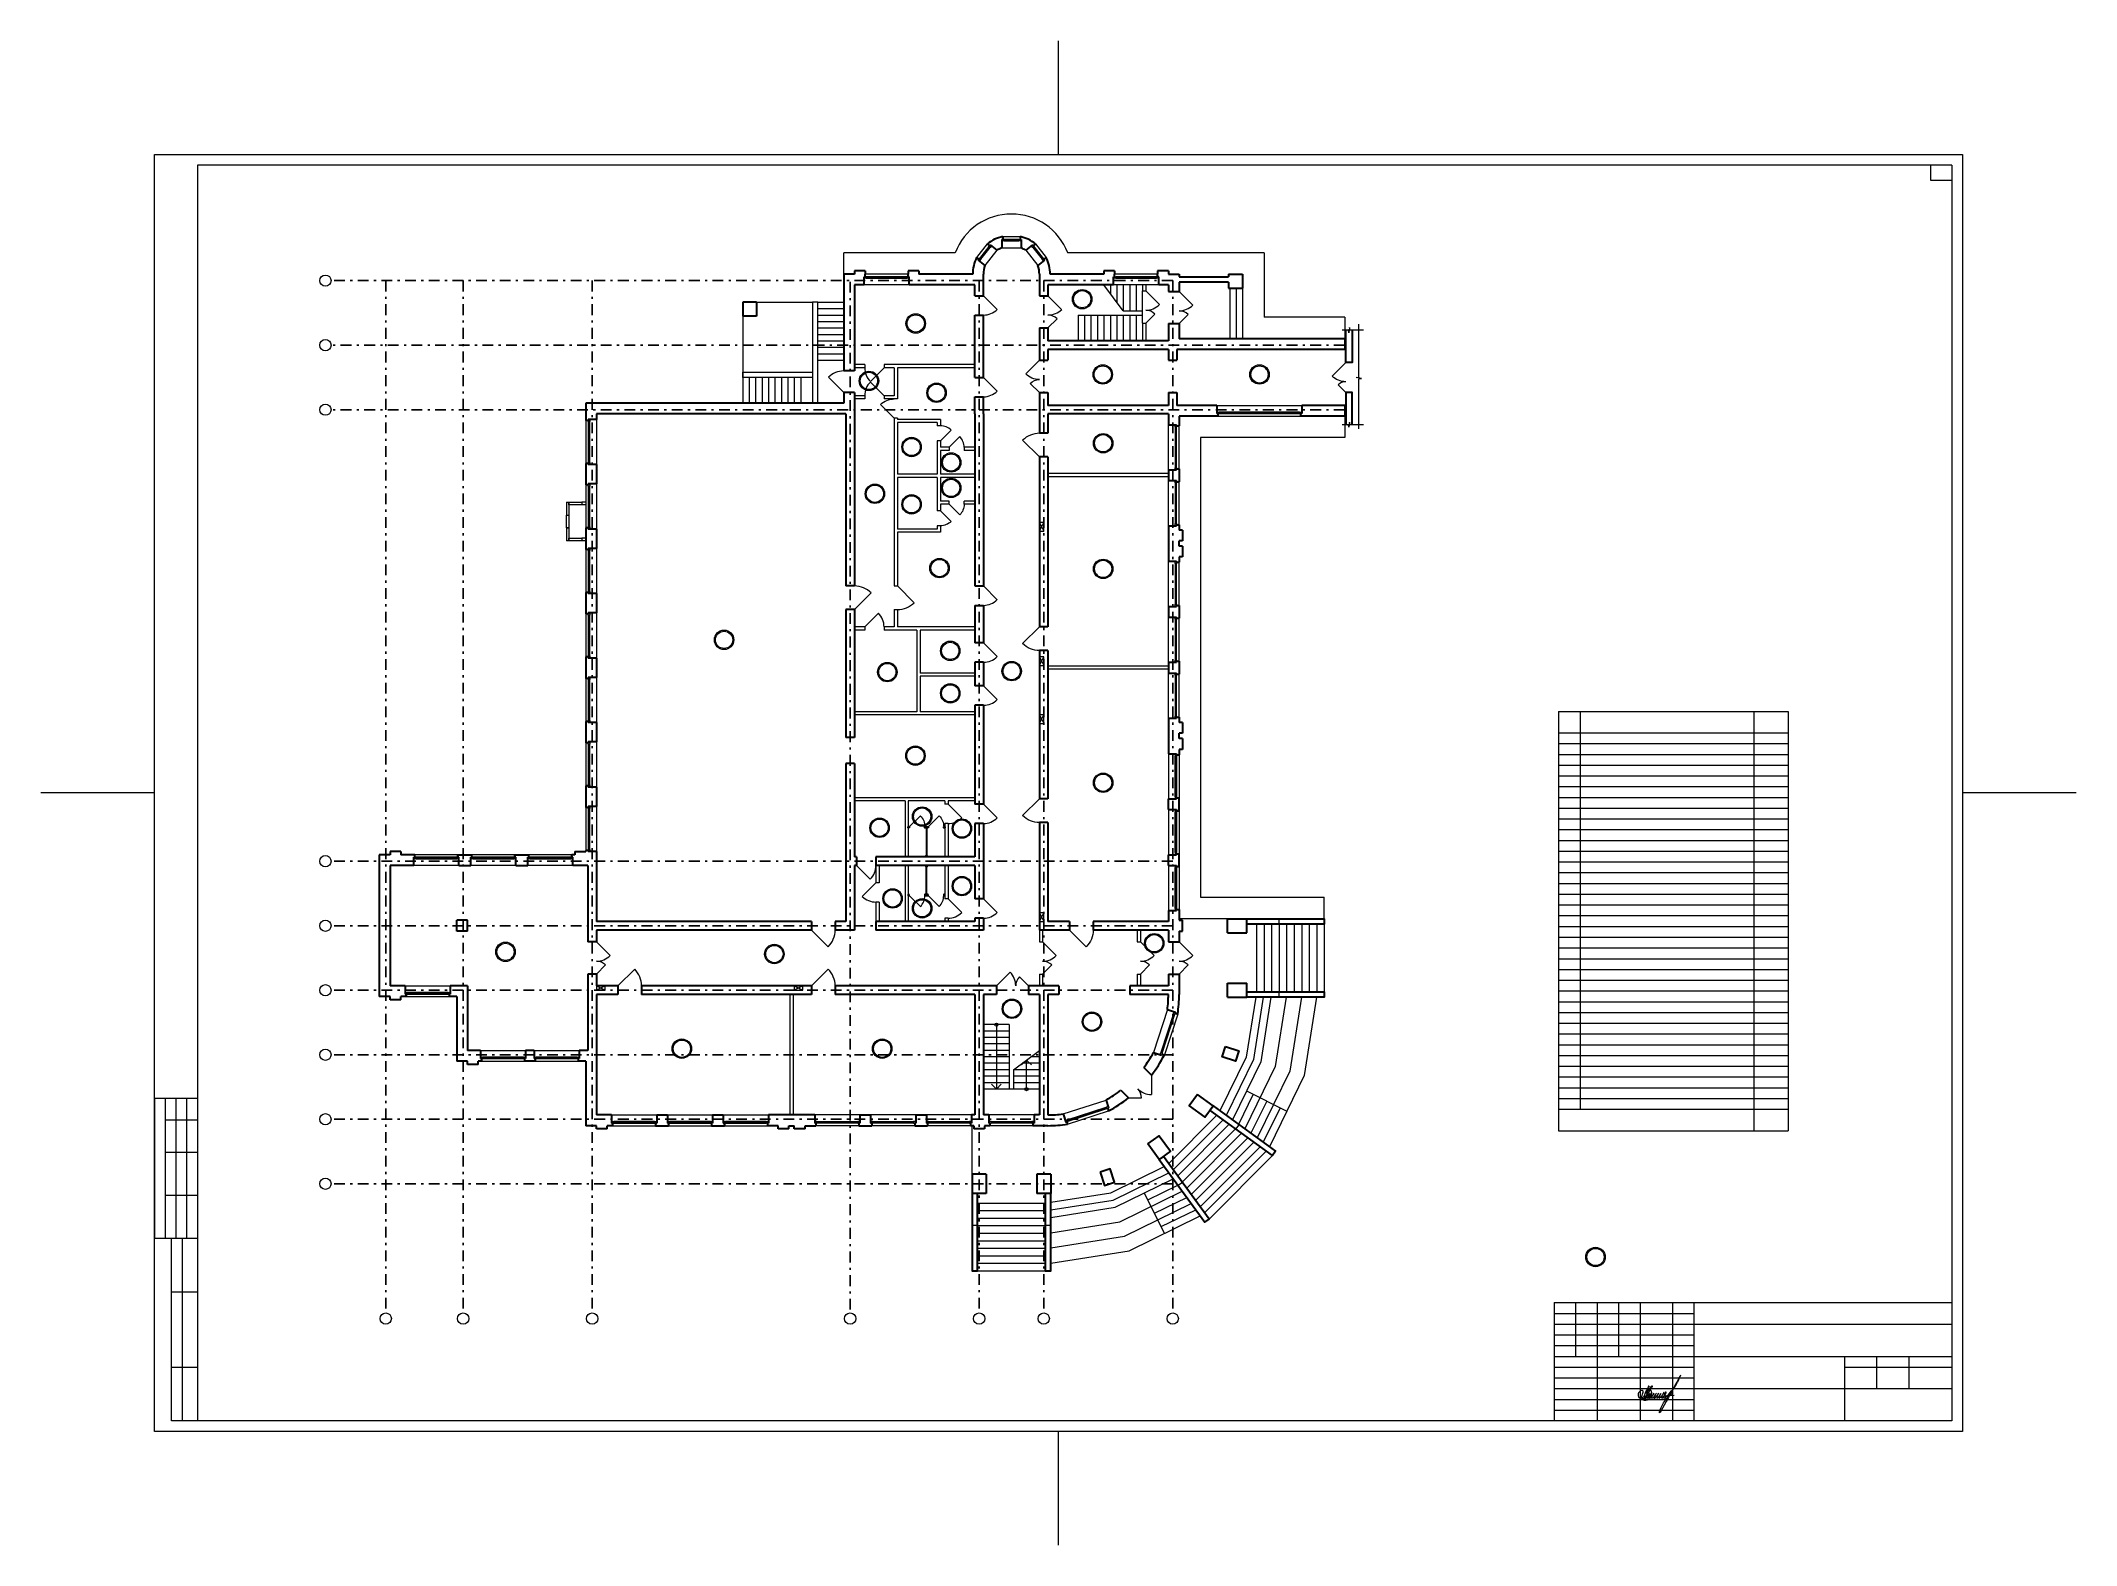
# Model space of a CAD drawing. Header units: metres. Extents: x -5.3 to 89.4, y -5.3 to 64.7.
import ezdxf

# ---------------------------------------------------------------- set-up
doc = ezdxf.new("R2010")
doc.units = ezdxf.units.M
doc.header["$MEASUREMENT"] = 0
doc.linetypes.add('( Dashdot )', pattern=[1.001, 0.5, -0.25, 0.001, -0.25])
doc.layers.add('Level 50', color=7, linetype='Continuous', lineweight=0)
doc.layers.add('Level 63', color=7, linetype='Continuous', lineweight=0)

msp = doc.modelspace()

# ---------------------------------------------------------------- linework, layer by layer
at = {"color": 7, "linetype": 'Continuous', "lineweight": 0}
for p, q in [((42.05, 59.4), (42.05, 64.687)), ((0, 0), (0, 59.4)), ((0, 59.4), (84.1, 59.4)), ((84.1, 59.4), (84.1, 0)), ((84.1, 59.4), (84.1, 59.4)), ((38.74, 55.236), (38.24, 54.611)), ((38.878, 55.19), (38.316, 54.487)), ((38.405, 54.543), (38.843, 55.09)), ((39.189, 54.941), (38.627, 54.238)), ((39.411, 55.446), (40.311, 55.446)), ((39.411, 55.047), (40.311, 55.047)), ((39.461, 55.583), (40.261, 55.583)), ((39.511, 55.411), (40.211, 55.411)), ((40.532, 54.941), (41.094, 54.238)), ((40.844, 55.19), (41.406, 54.487)), ((40.879, 55.09), (41.316, 54.543)), ((40.982, 55.236), (41.481, 54.611)), ((37.246, 54.828), (32.061, 54.828)), ((32.061, 53.828), (32.061, 54.828)), ((51.611, 54.828), (42.476, 54.828)), ((51.611, 54.828), (51.611, 51.828)), ((35.111, 53.328), (33.011, 53.328)), ((35.061, 53.828), (33.061, 53.828)), ((35.011, 53.673), (33.111, 53.673)), ((45.061, 52.128), (44.161, 53.328)), ((44.461, 53.328), (44.461, 52.928)), ((46.711, 53.328), (44.611, 53.328)), ((46.661, 53.828), (44.661, 53.828)), ((46.611, 53.673), (44.711, 53.673)), ((44.761, 53.328), (44.761, 52.528)), ((45.061, 53.328), (45.061, 52.128)), ((45.361, 53.328), (45.361, 52.128)), ((45.661, 53.328), (45.661, 52.128)), ((50.311, 53.178), (50.311, 50.828)), ((28.011, 52.528), (30.611, 52.528)), ((30.861, 52.228), (32.061, 52.228)), ((27.361, 51.878), (27.361, 47.828)), ((30.861, 51.928), (32.061, 51.928)), ((30.861, 51.628), (32.061, 51.628)), ((30.861, 51.328), (32.061, 51.328)), ((43.261, 51.928), (43.261, 50.728)), ((43.561, 51.928), (43.561, 50.728)), ((43.861, 51.928), (43.861, 50.728)), ((44.161, 51.928), (44.161, 50.728)), ((44.461, 51.928), (44.461, 50.728)), ((44.761, 51.928), (44.761, 50.728)), ((45.061, 51.928), (45.061, 50.728)), ((45.361, 51.928), (45.361, 50.728)), ((45.661, 51.928), (45.661, 50.728)), ((55.361, 51.828), (51.611, 51.828)), ((55.361, 51.828), (55.361, 50.828)), ((30.861, 51.028), (32.061, 51.028)), ((30.861, 50.728), (32.061, 50.728)), ((30.861, 50.428), (32.061, 50.428)), ((30.861, 50.128), (32.061, 50.128)), ((27.661, 49.028), (27.661, 47.828)), ((27.961, 49.028), (27.961, 47.828)), ((28.261, 49.028), (28.261, 47.828)), ((28.561, 49.028), (28.561, 47.828)), ((28.861, 49.028), (28.861, 47.828)), ((29.161, 49.028), (29.161, 47.828)), ((29.461, 49.028), (29.461, 47.828)), ((29.761, 49.028), (29.761, 47.828)), ((49.411, 47.728), (53.361, 47.728)), ((53.261, 47.383), (49.511, 47.383)), ((20.061, 47.028), (20.061, 45.028)), ((20.216, 46.978), (20.216, 45.078)), ((20.561, 47.078), (20.561, 44.978)), ((47.161, 44.728), (47.161, 46.828)), ((47.506, 44.828), (47.506, 46.728)), ((47.661, 44.778), (47.661, 46.778)), ((49.461, 47.228), (53.311, 47.228)), ((55.361, 47.228), (55.361, 46.228)), ((55.361, 46.228), (48.661, 46.228)), ((48.661, 46.228), (48.661, 24.853)), ((20.061, 44.028), (20.061, 42.028)), ((20.216, 43.978), (20.216, 42.078)), ((20.561, 44.078), (20.561, 41.978)), ((47.161, 42.128), (47.161, 44.228)), ((47.506, 42.228), (47.506, 44.128)), ((47.661, 42.178), (47.661, 44.178)), ((20.061, 41.028), (20.061, 39.028)), ((20.216, 40.978), (20.216, 39.078)), ((20.561, 41.078), (20.561, 38.978)), ((47.161, 38.378), (47.161, 40.478)), ((47.506, 38.478), (47.506, 40.378)), ((47.661, 38.428), (47.661, 40.428)), ((20.061, 38.028), (20.061, 36.028)), ((20.216, 37.978), (20.216, 36.078)), ((20.561, 38.078), (20.561, 35.978)), ((47.161, 35.778), (47.161, 37.878)), ((47.506, 35.878), (47.506, 37.778)), ((47.661, 35.828), (47.661, 37.828)), ((20.561, 35.078), (20.561, 32.978)), ((47.161, 33.178), (47.161, 35.278)), ((47.506, 33.278), (47.506, 35.178)), ((47.661, 33.228), (47.661, 35.228)), ((20.061, 35.028), (20.061, 33.028)), ((20.216, 34.978), (20.216, 33.078)), ((20.061, 32.028), (20.061, 30.028)), ((20.216, 31.978), (20.216, 30.078)), ((20.561, 32.078), (20.561, 29.978)), ((47.161, 31.528), (47.161, 29.428)), ((47.506, 31.428), (47.506, 29.528)), ((47.661, 31.478), (47.661, 29.478)), ((65.301, 31.995), (75.986, 31.995)), ((65.301, 31.495), (75.986, 31.495)), ((65.301, 30.995), (75.986, 30.995)), ((65.301, 30.495), (75.986, 30.495)), ((0, 29.7), (-5.288, 29.7)), ((65.301, 29.995), (75.986, 29.995)), ((65.301, 29.495), (75.986, 29.495)), ((89.387, 29.7), (84.1, 29.7)), ((20.061, 29.028), (20.061, 27.028)), ((20.216, 28.978), (20.216, 27.078)), ((20.561, 29.078), (20.561, 26.978)), ((47.161, 28.928), (47.161, 26.828)), ((47.506, 28.828), (47.506, 26.928)), ((47.661, 28.878), (47.661, 26.878)), ((65.301, 28.995), (75.986, 28.995)), ((65.301, 28.495), (75.986, 28.495)), ((65.301, 27.995), (75.986, 27.995)), ((65.301, 27.495), (75.986, 27.495)), ((14.111, 26.828), (12.111, 26.828)), ((14.061, 26.673), (12.161, 26.673)), ((16.761, 26.828), (14.761, 26.828)), ((16.711, 26.673), (14.811, 26.673)), ((19.411, 26.828), (17.411, 26.828)), ((19.361, 26.673), (17.461, 26.673)), ((65.301, 26.995), (75.986, 26.995)), ((14.161, 26.328), (12.061, 26.328)), ((16.811, 26.328), (14.711, 26.328)), ((19.461, 26.328), (17.361, 26.328)), ((47.161, 26.328), (47.161, 24.228)), ((47.506, 26.228), (47.506, 24.328)), ((47.661, 26.278), (47.661, 24.278)), ((65.301, 26.495), (75.986, 26.495)), ((65.301, 25.995), (75.986, 25.995)), ((48.661, 24.853), (54.411, 24.853)), ((54.411, 23.853), (54.411, 24.853)), ((65.301, 25.495), (75.986, 25.495)), ((65.301, 24.995), (75.986, 24.995)), ((65.301, 24.495), (75.986, 24.495)), ((65.301, 23.995), (75.986, 23.995)), ((51.611, 23.603), (51.611, 20.453)), ((51.961, 23.603), (51.961, 20.453)), ((52.311, 23.603), (52.311, 20.453)), ((52.661, 23.603), (52.661, 20.453)), ((53.011, 23.603), (53.011, 20.453)), ((53.361, 23.603), (53.361, 20.453)), ((53.711, 23.603), (53.711, 20.453)), ((54.061, 23.603), (54.061, 20.453)), ((65.301, 23.495), (75.986, 23.495)), ((65.301, 22.995), (75.986, 22.995)), ((65.301, 22.495), (75.986, 22.495)), ((65.301, 21.995), (75.986, 21.995)), ((65.301, 21.495), (75.986, 21.495)), ((65.301, 20.995), (75.986, 20.995)), ((11.661, 20.728), (13.761, 20.728)), ((11.711, 20.228), (13.711, 20.228)), ((11.761, 20.383), (13.661, 20.383)), ((65.301, 20.495), (75.986, 20.495)), ((65.301, 19.995), (75.986, 19.995)), ((47.117, 19.626), (46.468, 17.629)), ((46.841, 17.613), (47.428, 19.42)), ((47.593, 19.419), (46.975, 17.517)), ((65.301, 19.495), (75.986, 19.495)), ((65.301, 18.995), (75.986, 18.995)), ((39.761, 18.628), (38.561, 18.628)), ((39.761, 18.328), (38.561, 18.328)), ((39.761, 18.028), (38.561, 18.028)), ((39.161, 18.928), (39.161, 15.928)), ((65.301, 18.495), (75.986, 18.495)), ((65.301, 17.995), (75.986, 17.995)), ((15.161, 17.728), (17.261, 17.728)), ((15.211, 17.228), (17.211, 17.228)), ((15.261, 17.383), (17.161, 17.383)), ((17.661, 17.728), (19.761, 17.728)), ((17.711, 17.228), (19.711, 17.228)), ((17.761, 17.383), (19.661, 17.383)), ((39.761, 17.728), (38.561, 17.728)), ((39.761, 17.428), (38.561, 17.428)), ((39.761, 17.128), (38.561, 17.128)), ((39.961, 16.828), (41.161, 17.728)), ((40.334, 17.051), (40.561, 17.278)), ((41.161, 17.128), (40.361, 17.128)), ((40.561, 15.928), (40.561, 17.278)), ((40.788, 17.051), (40.561, 17.278)), ((41.161, 17.428), (40.761, 17.428)), ((65.301, 17.495), (75.986, 17.495)), ((65.301, 17.495), (75.986, 17.495)), ((39.761, 16.828), (38.561, 16.828)), ((39.761, 16.528), (38.561, 16.528)), ((39.761, 16.228), (38.561, 16.228)), ((38.934, 16.155), (39.161, 15.928)), ((39.388, 16.155), (39.161, 15.928)), ((41.161, 16.828), (39.961, 16.828)), ((41.161, 16.528), (39.961, 16.528)), ((41.161, 16.228), (39.961, 16.228)), ((65.301, 16.995), (75.986, 16.995)), ((65.301, 16.495), (75.986, 16.495)), ((42.262, 14.772), (44.26, 15.421)), ((50.795, 15.848), (52.67, 14.902)), ((65.301, 15.995), (75.986, 15.995)), ((65.301, 15.495), (75.986, 15.495)), ((65.301, 15.495), (75.986, 15.495)), ((21.261, 14.728), (23.361, 14.728)), ((21.311, 14.228), (23.311, 14.228)), ((21.361, 14.383), (23.261, 14.383)), ((23.861, 14.728), (25.961, 14.728)), ((23.911, 14.228), (25.911, 14.228)), ((23.961, 14.383), (25.861, 14.383)), ((26.461, 14.728), (28.561, 14.728)), ((26.511, 14.228), (28.511, 14.228)), ((26.561, 14.383), (28.461, 14.383)), ((32.811, 14.728), (30.711, 14.728)), ((32.761, 14.228), (30.761, 14.228)), ((32.711, 14.383), (30.811, 14.383)), ((35.411, 14.728), (33.311, 14.728)), ((35.361, 14.228), (33.361, 14.228)), ((35.311, 14.383), (33.411, 14.383)), ((38.011, 14.728), (35.911, 14.728)), ((37.961, 14.228), (35.961, 14.228)), ((37.911, 14.383), (36.011, 14.383)), ((40.911, 14.728), (38.811, 14.728)), ((40.861, 14.228), (38.861, 14.228)), ((40.811, 14.383), (38.911, 14.383)), ((44.276, 15.048), (42.469, 14.46)), ((42.47, 14.296), (44.372, 14.914)), ((47.387, 12.181), (49.708, 14.501)), ((47.596, 11.894), (49.995, 14.293)), ((47.804, 11.607), (50.281, 14.085)), ((48.012, 11.321), (50.568, 13.876)), ((48.221, 11.034), (50.855, 13.668)), ((48.429, 10.747), (51.141, 13.46)), ((48.637, 10.46), (51.428, 13.251)), ((48.845, 10.174), (51.715, 13.043)), ((46.041, 11.093), (46.987, 9.218)), ((38.286, 10.278), (41.436, 10.278)), ((38.286, 9.928), (41.436, 9.928)), ((38.286, 9.578), (41.436, 9.578)), ((38.286, 9.228), (41.436, 9.228)), ((38.286, 8.878), (41.436, 8.878)), ((38.286, 8.528), (41.436, 8.528)), ((38.286, 8.178), (41.436, 8.178)), ((38.286, 7.828), (41.436, 7.828)), ((84.1, 0), (0, 0)), ((42.05, -5.287), (42.05, 0))]:
    msp.add_line(p, q, dxfattribs=at)
at = {"color": 7, "linetype": 'Continuous', "lineweight": 30}
for p, q in [((38.74, 55.236), (38.846, 55.151)), ((38.846, 55.151), (38.878, 55.19)), ((38.878, 55.19), (39.189, 54.941)), ((39.411, 55.446), (39.411, 55.047)), ((39.461, 55.446), (39.411, 55.446)), ((39.461, 55.583), (39.461, 55.446)), ((40.261, 55.583), (40.261, 55.446)), ((40.261, 55.446), (40.311, 55.446)), ((40.311, 55.446), (40.311, 55.047)), ((40.844, 55.19), (40.532, 54.941)), ((40.844, 55.19), (40.875, 55.151)), ((40.982, 55.236), (40.875, 55.151)), ((32.561, 53.978), (32.561, 53.828)), ((33.061, 53.978), (32.561, 53.978)), ((33.061, 53.978), (33.061, 53.828)), ((35.061, 53.978), (35.061, 53.828)), ((35.561, 53.978), (35.061, 53.978)), ((35.561, 53.978), (35.561, 53.828)), ((38.24, 54.611), (38.347, 54.526)), ((38.347, 54.526), (38.316, 54.487)), ((38.316, 54.487), (38.627, 54.238)), ((41.406, 54.487), (41.094, 54.238)), ((41.481, 54.611), (41.375, 54.526)), ((41.375, 54.526), (41.406, 54.487)), ((44.161, 53.978), (44.161, 53.828)), ((44.661, 53.978), (44.161, 53.978)), ((44.661, 53.978), (44.661, 53.828)), ((46.661, 53.978), (46.661, 53.828)), ((47.161, 53.978), (46.661, 53.978)), ((47.161, 53.978), (47.161, 53.828)), ((32.061, 53.828), (32.061, 49.328)), ((32.561, 53.828), (32.061, 53.828)), ((32.561, 53.328), (32.561, 49.328)), ((33.011, 53.328), (32.561, 53.328)), ((33.011, 53.328), (33.011, 53.708)), ((33.061, 53.708), (33.011, 53.708)), ((33.061, 53.708), (33.061, 53.828)), ((35.061, 53.708), (35.061, 53.828)), ((35.111, 53.708), (35.061, 53.708)), ((35.111, 53.328), (35.111, 53.708)), ((38.161, 53.328), (35.111, 53.328)), ((38.061, 53.828), (35.561, 53.828)), ((38.161, 52.828), (38.161, 53.328)), ((38.561, 52.828), (38.561, 53.828)), ((41.161, 53.828), (41.161, 52.828)), ((41.561, 53.328), (41.561, 52.828)), ((44.611, 53.328), (41.561, 53.328)), ((44.161, 53.828), (41.661, 53.828)), ((44.611, 53.328), (44.611, 53.708)), ((44.661, 53.708), (44.611, 53.708)), ((44.661, 53.708), (44.661, 53.828)), ((46.661, 53.708), (46.661, 53.828)), ((46.711, 53.708), (46.661, 53.708)), ((46.711, 53.708), (46.661, 53.708)), ((46.711, 53.328), (46.711, 53.708)), ((47.161, 53.328), (46.711, 53.328)), ((47.161, 53.828), (47.661, 53.828)), ((47.161, 53.328), (47.161, 53.028)), ((47.161, 53.028), (47.661, 53.028)), ((47.661, 53.828), (47.661, 53.708)), ((47.661, 53.458), (47.661, 53.028)), ((49.961, 53.828), (49.961, 53.708)), ((49.961, 53.828), (50.611, 53.828)), ((49.961, 53.458), (49.961, 53.178)), ((49.961, 53.178), (50.611, 53.178)), ((50.611, 53.828), (50.611, 53.178)), ((27.361, 52.528), (27.361, 51.878)), ((28.011, 52.528), (27.361, 52.528)), ((28.011, 52.528), (28.011, 51.878)), ((38.161, 52.828), (38.561, 52.828)), ((41.161, 52.828), (41.561, 52.828)), ((28.011, 51.878), (27.361, 51.878)), ((38.161, 49.028), (38.161, 51.928)), ((38.161, 51.928), (38.561, 51.928)), ((38.561, 49.028), (38.561, 51.928)), ((41.161, 51.328), (41.561, 51.328)), ((41.161, 51.328), (41.161, 49.828)), ((41.561, 51.328), (41.561, 50.728)), ((47.161, 51.528), (47.161, 50.728)), ((47.161, 51.528), (47.661, 51.528)), ((47.661, 51.528), (47.661, 50.828)), ((47.161, 50.728), (41.561, 50.728)), ((41.561, 50.328), (41.561, 49.828)), ((47.161, 50.328), (41.561, 50.328)), ((47.161, 50.328), (47.161, 49.828)), ((55.361, 50.328), (47.561, 50.328)), ((47.561, 50.328), (47.561, 49.828)), ((55.361, 50.828), (47.661, 50.828)), ((55.361, 50.828), (55.361, 50.328)), ((32.561, 49.328), (32.061, 49.328)), ((41.161, 49.828), (41.561, 49.828)), ((47.161, 49.828), (47.561, 49.828)), ((32.561, 48.328), (32.061, 48.328)), ((32.061, 48.328), (32.061, 47.828)), ((32.561, 48.328), (32.561, 39.328)), ((38.161, 49.028), (38.561, 49.028)), ((41.161, 48.328), (41.561, 48.328)), ((41.161, 48.328), (41.161, 46.428)), ((41.561, 48.328), (41.561, 47.728)), ((47.161, 48.328), (47.561, 48.328)), ((47.161, 48.328), (47.161, 47.728)), ((47.561, 48.328), (47.561, 47.728)), ((32.061, 47.828), (20.061, 47.828)), ((20.061, 47.828), (20.061, 47.028)), ((38.161, 47.328), (38.161, 48.128)), ((38.161, 48.128), (38.561, 48.128)), ((38.561, 47.328), (38.561, 48.128)), ((47.161, 47.728), (41.561, 47.728)), ((49.411, 47.728), (47.561, 47.728)), ((49.411, 47.728), (49.411, 47.348)), ((49.461, 47.348), (49.411, 47.348)), ((49.461, 47.348), (49.461, 47.228)), ((53.361, 47.348), (53.311, 47.348)), ((55.361, 47.728), (53.361, 47.728)), ((55.361, 47.728), (55.361, 47.228)), ((20.181, 47.028), (20.061, 47.028)), ((20.561, 47.078), (20.181, 47.078)), ((20.181, 47.078), (20.181, 47.028)), ((20.561, 47.328), (20.561, 47.078)), ((32.161, 47.328), (20.561, 47.328)), ((32.161, 47.328), (32.161, 39.328)), ((38.161, 47.328), (38.161, 39.328)), ((38.561, 47.328), (38.561, 39.328)), ((41.561, 46.428), (41.161, 46.428)), ((41.561, 47.328), (41.561, 46.428)), ((47.161, 47.328), (41.561, 47.328)), ((47.161, 47.328), (47.161, 46.828)), ((47.161, 46.828), (47.541, 46.828)), ((47.541, 46.778), (47.541, 46.828)), ((47.541, 46.778), (47.661, 46.778)), ((47.661, 47.228), (47.661, 46.778)), ((49.461, 47.228), (47.661, 47.228)), ((55.361, 47.228), (53.311, 47.228)), ((20.181, 45.028), (20.061, 45.028)), ((20.061, 45.028), (20.061, 44.028)), ((20.181, 45.028), (20.181, 44.978)), ((20.561, 44.978), (20.181, 44.978)), ((20.561, 44.978), (20.561, 44.078)), ((41.561, 45.328), (41.161, 45.328)), ((41.161, 45.328), (41.161, 37.428)), ((41.561, 45.328), (41.561, 37.428)), ((47.161, 44.728), (47.541, 44.728)), ((47.161, 44.728), (47.161, 44.228)), ((47.541, 44.778), (47.661, 44.778)), ((47.541, 44.728), (47.541, 44.778)), ((47.661, 44.778), (47.661, 44.178)), ((20.181, 44.028), (20.061, 44.028)), ((20.561, 44.078), (20.181, 44.078)), ((20.181, 44.078), (20.181, 44.028)), ((47.161, 44.228), (47.541, 44.228)), ((47.541, 44.178), (47.541, 44.228)), ((47.541, 44.178), (47.661, 44.178)), ((20.181, 42.028), (20.061, 42.028)), ((20.061, 42.028), (20.061, 41.028)), ((20.181, 42.028), (20.181, 41.978)), ((20.561, 41.978), (20.181, 41.978)), ((20.561, 41.978), (20.561, 41.078)), ((47.161, 42.128), (47.541, 42.128)), ((47.161, 42.128), (47.161, 40.478)), ((47.541, 42.178), (47.661, 42.178)), ((47.541, 42.128), (47.541, 42.178)), ((47.661, 42.178), (47.661, 41.928)), ((47.811, 41.928), (47.661, 41.928)), ((47.811, 41.928), (47.811, 41.428)), ((20.181, 41.028), (20.061, 41.028)), ((20.561, 41.078), (20.181, 41.078)), ((20.181, 41.078), (20.181, 41.028)), ((47.811, 41.428), (47.661, 41.428)), ((47.661, 41.178), (47.661, 41.428)), ((47.811, 41.178), (47.661, 41.178)), ((47.811, 41.178), (47.811, 40.678)), ((47.161, 40.478), (47.541, 40.478)), ((47.541, 40.428), (47.541, 40.478)), ((47.541, 40.428), (47.661, 40.428)), ((47.811, 40.678), (47.661, 40.678)), ((47.661, 40.678), (47.661, 40.428)), ((20.181, 39.028), (20.061, 39.028)), ((20.061, 39.028), (20.061, 38.028)), ((20.181, 39.028), (20.181, 38.978)), ((20.561, 38.978), (20.181, 38.978)), ((20.561, 38.978), (20.561, 38.078)), ((32.561, 39.328), (32.161, 39.328)), ((38.161, 39.328), (38.561, 39.328)), ((20.181, 38.028), (20.061, 38.028)), ((20.561, 38.078), (20.181, 38.078)), ((20.181, 38.078), (20.181, 38.028)), ((32.561, 38.228), (32.161, 38.228)), ((32.161, 38.228), (32.161, 32.279)), ((32.561, 38.228), (32.561, 32.279)), ((38.161, 38.428), (38.161, 36.678)), ((38.161, 38.428), (38.561, 38.428)), ((38.561, 38.428), (38.561, 36.678)), ((47.161, 38.378), (47.541, 38.378)), ((47.161, 38.378), (47.161, 37.878)), ((47.161, 37.878), (47.541, 37.878)), ((47.541, 38.428), (47.661, 38.428)), ((47.541, 38.378), (47.541, 38.428)), ((47.541, 37.828), (47.541, 37.878)), ((47.661, 38.428), (47.661, 37.828)), ((41.561, 37.428), (41.161, 37.428)), ((47.541, 37.828), (47.661, 37.828)), ((20.181, 36.028), (20.061, 36.028)), ((20.061, 36.028), (20.061, 35.028)), ((20.181, 36.028), (20.181, 35.978)), ((20.561, 35.978), (20.181, 35.978)), ((20.561, 35.978), (20.561, 35.078)), ((38.561, 36.678), (38.161, 36.678)), ((41.561, 36.328), (41.161, 36.328)), ((41.161, 36.328), (41.161, 29.428)), ((41.561, 36.328), (41.561, 29.428)), ((20.561, 35.078), (20.181, 35.078)), ((20.181, 35.078), (20.181, 35.028)), ((38.561, 35.778), (38.161, 35.778)), ((38.161, 35.778), (38.161, 34.678)), ((38.561, 35.778), (38.561, 34.678)), ((47.161, 35.778), (47.541, 35.778)), ((47.161, 35.778), (47.161, 35.278)), ((47.161, 35.278), (47.541, 35.278)), ((47.541, 35.828), (47.661, 35.828)), ((47.541, 35.778), (47.541, 35.828)), ((47.541, 35.228), (47.541, 35.278)), ((47.541, 35.228), (47.661, 35.228)), ((47.661, 35.828), (47.661, 35.228)), ((20.181, 35.028), (20.061, 35.028)), ((38.561, 34.678), (38.161, 34.678)), ((38.561, 33.778), (38.161, 33.778)), ((38.161, 33.778), (38.161, 29.178)), ((38.561, 33.778), (38.561, 29.178)), ((47.161, 33.178), (47.541, 33.178)), ((47.161, 33.178), (47.161, 31.528)), ((47.541, 33.228), (47.661, 33.228)), ((47.541, 33.178), (47.541, 33.228)), ((47.661, 33.228), (47.661, 32.978)), ((20.181, 33.028), (20.061, 33.028)), ((20.061, 33.028), (20.061, 32.028)), ((20.181, 33.028), (20.181, 32.978)), ((20.561, 32.978), (20.181, 32.978)), ((20.561, 32.978), (20.561, 32.078)), ((32.561, 32.279), (32.161, 32.279)), ((47.811, 32.978), (47.661, 32.978)), ((47.811, 32.478), (47.661, 32.478)), ((47.661, 32.228), (47.661, 32.478)), ((47.811, 32.228), (47.661, 32.228)), ((47.811, 32.978), (47.811, 32.478)), ((47.811, 32.228), (47.811, 31.728)), ((20.181, 32.028), (20.061, 32.028)), ((20.561, 32.078), (20.181, 32.078)), ((20.181, 32.078), (20.181, 32.028)), ((47.161, 31.528), (47.541, 31.528)), ((47.541, 31.528), (47.541, 31.478)), ((47.541, 31.478), (47.661, 31.478)), ((47.811, 31.728), (47.661, 31.728)), ((47.661, 31.728), (47.661, 31.478)), ((32.561, 31.079), (32.161, 31.079)), ((32.161, 31.079), (32.161, 23.728)), ((32.561, 31.079), (32.561, 26.728)), ((20.181, 30.028), (20.061, 30.028)), ((20.061, 30.028), (20.061, 29.028)), ((20.181, 30.028), (20.181, 29.978)), ((20.561, 29.978), (20.181, 29.978)), ((20.561, 29.978), (20.561, 29.078)), ((41.561, 29.428), (41.161, 29.428)), ((47.161, 29.428), (47.541, 29.428)), ((47.161, 28.928), (47.161, 29.428)), ((47.541, 29.478), (47.661, 29.478)), ((47.541, 29.478), (47.541, 29.428)), ((47.661, 28.878), (47.661, 29.478)), ((20.181, 29.028), (20.061, 29.028)), ((20.561, 29.078), (20.181, 29.078)), ((20.181, 29.078), (20.181, 29.028)), ((38.561, 29.178), (38.161, 29.178)), ((47.161, 28.928), (47.541, 28.928)), ((47.541, 28.928), (47.541, 28.878)), ((47.541, 28.878), (47.661, 28.878)), ((38.561, 28.278), (38.161, 28.278)), ((38.161, 28.278), (38.161, 26.728)), ((38.561, 28.278), (38.561, 24.778)), ((41.561, 28.328), (41.161, 28.328)), ((41.161, 28.328), (41.161, 23.328)), ((41.561, 28.328), (41.561, 23.728)), ((10.461, 26.828), (10.461, 20.228)), ((10.961, 26.828), (10.461, 26.828)), ((10.961, 26.978), (10.961, 26.828)), ((11.461, 26.978), (10.961, 26.978)), ((11.461, 26.978), (11.461, 26.828)), ((12.111, 26.828), (11.461, 26.828)), ((12.061, 26.328), (12.061, 26.708)), ((12.111, 26.708), (12.061, 26.708)), ((12.111, 26.708), (12.111, 26.828)), ((14.111, 26.708), (14.111, 26.828)), ((14.111, 26.828), (14.761, 26.828)), ((14.161, 26.708), (14.111, 26.708)), ((14.161, 26.328), (14.161, 26.708)), ((14.711, 26.328), (14.711, 26.708)), ((14.761, 26.708), (14.711, 26.708)), ((14.761, 26.708), (14.761, 26.828)), ((16.761, 26.708), (16.761, 26.828)), ((16.761, 26.828), (17.411, 26.828)), ((16.811, 26.708), (16.761, 26.708)), ((16.811, 26.328), (16.811, 26.708)), ((17.361, 26.328), (17.361, 26.708)), ((17.411, 26.708), (17.361, 26.708)), ((17.411, 26.708), (17.411, 26.828)), ((19.561, 26.828), (19.411, 26.828)), ((19.411, 26.708), (19.411, 26.828)), ((19.461, 26.708), (19.411, 26.708)), ((19.461, 26.328), (19.461, 26.708)), ((19.561, 26.978), (20.061, 26.978)), ((19.561, 26.978), (19.561, 26.828)), ((20.061, 27.028), (20.061, 26.978)), ((20.181, 27.028), (20.061, 27.028)), ((20.181, 27.028), (20.181, 26.978)), ((20.561, 26.978), (20.181, 26.978)), ((20.561, 26.978), (20.561, 23.728)), ((32.661, 26.728), (32.561, 26.728)), ((32.661, 26.728), (32.661, 26.328)), ((38.161, 26.728), (33.561, 26.728)), ((33.561, 26.728), (33.561, 26.328)), ((47.161, 26.828), (47.541, 26.828)), ((47.161, 26.328), (47.161, 26.828)), ((47.541, 26.878), (47.661, 26.878)), ((47.541, 26.878), (47.541, 26.828)), ((47.661, 26.278), (47.661, 26.878)), ((10.961, 26.328), (10.961, 20.728)), ((12.061, 26.328), (10.961, 26.328)), ((14.161, 26.328), (14.711, 26.328)), ((16.811, 26.328), (17.361, 26.328)), ((20.161, 26.328), (19.461, 26.328)), ((20.161, 26.328), (20.161, 22.778)), ((32.561, 26.328), (32.561, 23.328)), ((32.661, 26.328), (32.561, 26.328)), ((38.161, 26.328), (33.561, 26.328)), ((38.161, 26.328), (38.161, 24.778)), ((47.161, 26.328), (47.541, 26.328)), ((47.541, 26.328), (47.541, 26.278)), ((47.541, 26.278), (47.661, 26.278)), ((38.561, 24.778), (38.161, 24.778)), ((14.061, 23.278), (14.061, 23.778)), ((14.561, 23.778), (14.061, 23.778)), ((14.561, 23.278), (14.561, 23.778)), ((30.561, 23.728), (20.561, 23.728)), ((30.561, 23.728), (30.561, 23.328)), ((32.161, 23.728), (31.661, 23.728)), ((31.661, 23.728), (31.661, 23.328)), ((38.161, 23.728), (33.561, 23.728)), ((33.561, 23.728), (33.561, 23.328)), ((38.561, 23.878), (38.161, 23.878)), ((38.161, 23.878), (38.161, 23.728)), ((38.561, 23.878), (38.561, 23.328)), ((42.561, 23.728), (41.561, 23.728)), ((42.561, 23.728), (42.561, 23.328)), ((47.161, 23.728), (43.661, 23.728)), ((43.661, 23.728), (43.661, 23.328)), ((47.161, 24.228), (47.161, 23.728)), ((47.161, 24.228), (47.541, 24.228)), ((47.541, 24.278), (47.661, 24.278)), ((47.541, 24.278), (47.541, 24.228)), ((47.661, 24.278), (47.661, 23.778)), ((47.661, 23.778), (47.811, 23.778)), ((47.811, 23.278), (47.811, 23.778)), ((49.911, 23.853), (50.811, 23.853)), ((49.911, 23.203), (49.911, 23.853)), ((50.811, 23.203), (50.811, 23.853)), ((14.561, 23.278), (14.061, 23.278)), ((20.561, 22.778), (20.161, 22.778)), ((30.561, 23.328), (20.561, 23.328)), ((20.561, 23.328), (20.561, 22.778)), ((32.561, 23.328), (31.661, 23.328)), ((38.561, 23.328), (33.561, 23.328)), ((42.561, 23.328), (41.161, 23.328)), ((47.161, 23.328), (43.661, 23.328)), ((47.161, 23.328), (47.161, 22.778)), ((47.161, 22.778), (47.661, 22.778)), ((47.661, 23.278), (47.811, 23.278)), ((47.661, 23.278), (47.661, 22.778)), ((49.911, 23.203), (50.811, 23.203)), ((20.561, 21.278), (20.161, 21.278)), ((20.161, 21.278), (20.161, 17.728)), ((20.561, 21.278), (20.561, 20.728)), ((47.161, 21.278), (47.661, 21.278)), ((47.161, 21.278), (47.161, 20.728)), ((47.661, 21.278), (47.661, 20.328)), ((49.911, 20.853), (50.811, 20.853)), ((49.911, 20.203), (49.911, 20.853)), ((50.811, 20.203), (50.811, 20.853)), ((10.961, 20.228), (10.461, 20.228)), ((11.661, 20.728), (10.961, 20.728)), ((10.961, 20.078), (10.961, 20.228)), ((11.461, 20.078), (10.961, 20.078)), ((11.461, 20.078), (11.461, 20.228)), ((11.711, 20.228), (11.461, 20.228)), ((11.661, 20.728), (11.661, 20.348)), ((11.661, 20.348), (11.711, 20.348)), ((11.711, 20.348), (11.711, 20.228)), ((13.711, 20.348), (13.711, 20.228)), ((13.711, 20.348), (13.761, 20.348)), ((14.061, 20.228), (13.711, 20.228)), ((14.561, 20.728), (13.761, 20.728)), ((13.761, 20.728), (13.761, 20.348)), ((14.061, 20.228), (14.061, 17.228)), ((14.561, 20.728), (14.561, 17.728)), ((21.561, 20.728), (20.561, 20.728)), ((20.561, 20.328), (20.561, 14.728)), ((21.561, 20.328), (20.561, 20.328)), ((21.561, 20.728), (21.561, 20.328)), ((22.661, 20.728), (22.661, 20.328)), ((30.561, 20.728), (22.661, 20.728)), ((30.561, 20.328), (22.661, 20.328)), ((30.561, 20.728), (30.561, 20.328)), ((31.661, 20.728), (31.661, 20.328)), ((39.161, 20.728), (31.661, 20.728)), ((38.161, 20.328), (31.661, 20.328)), ((38.161, 20.328), (38.161, 14.728)), ((38.561, 20.328), (38.561, 14.728)), ((39.161, 20.328), (38.561, 20.328)), ((39.161, 20.728), (39.161, 20.328)), ((40.661, 20.728), (40.661, 20.328)), ((42.061, 20.728), (40.661, 20.728)), ((41.161, 20.328), (40.661, 20.328)), ((41.161, 20.328), (41.161, 14.728)), ((41.561, 20.328), (41.561, 14.728)), ((42.061, 20.328), (41.561, 20.328)), ((42.061, 20.728), (42.061, 20.328)), ((47.161, 20.728), (45.361, 20.728)), ((45.361, 20.728), (45.361, 20.328)), ((47.161, 20.328), (45.361, 20.328)), ((49.911, 20.203), (50.811, 20.203)), ((47.117, 19.626), (47.493, 19.504)), ((47.485, 19.454), (47.593, 19.419)), ((14.561, 17.228), (14.061, 17.228)), ((15.161, 17.728), (14.561, 17.728)), ((14.561, 17.078), (14.561, 17.228)), ((15.061, 17.078), (14.561, 17.078)), ((15.061, 17.078), (15.061, 17.228)), ((15.211, 17.228), (15.061, 17.228)), ((15.161, 17.728), (15.161, 17.348)), ((15.161, 17.348), (15.211, 17.348)), ((15.211, 17.348), (15.211, 17.228)), ((17.211, 17.348), (17.211, 17.228)), ((17.211, 17.348), (17.261, 17.348)), ((17.711, 17.228), (17.211, 17.228)), ((17.261, 17.728), (17.261, 17.348)), ((17.661, 17.728), (17.261, 17.728)), ((17.661, 17.728), (17.661, 17.348)), ((17.661, 17.348), (17.711, 17.348)), ((17.711, 17.348), (17.711, 17.228)), ((19.711, 17.348), (19.711, 17.228)), ((19.711, 17.348), (19.761, 17.348)), ((20.061, 17.228), (19.711, 17.228)), ((20.161, 17.728), (19.761, 17.728)), ((19.761, 17.728), (19.761, 17.348)), ((20.061, 17.228), (20.061, 14.228)), ((46.468, 17.629), (46.843, 17.507)), ((46.867, 17.552), (46.975, 17.517)), ((46.015, 16.934), (46.372, 16.577)), ((44.26, 15.421), (44.382, 15.045)), ((44.955, 15.873), (45.311, 15.517)), ((20.561, 14.228), (20.061, 14.228)), ((21.261, 14.728), (20.561, 14.728)), ((20.561, 14.078), (20.561, 14.228)), ((21.061, 14.078), (21.061, 14.228)), ((21.311, 14.228), (21.061, 14.228)), ((21.261, 14.728), (21.261, 14.348)), ((21.261, 14.348), (21.311, 14.348)), ((21.311, 14.348), (21.311, 14.228)), ((23.311, 14.348), (23.311, 14.228)), ((23.311, 14.348), (23.361, 14.348)), ((23.311, 14.228), (23.911, 14.228)), ((23.361, 14.728), (23.361, 14.348)), ((23.361, 14.728), (23.861, 14.728)), ((23.861, 14.728), (23.861, 14.348)), ((23.861, 14.348), (23.911, 14.348)), ((23.911, 14.348), (23.911, 14.228)), ((25.911, 14.348), (25.911, 14.228)), ((25.911, 14.348), (25.961, 14.348)), ((25.911, 14.228), (26.511, 14.228)), ((25.961, 14.728), (25.961, 14.348)), ((25.961, 14.728), (26.461, 14.728)), ((26.461, 14.728), (26.461, 14.348)), ((26.461, 14.348), (26.511, 14.348)), ((26.511, 14.348), (26.511, 14.228)), ((28.511, 14.348), (28.511, 14.228)), ((28.511, 14.348), (28.561, 14.348)), ((29.011, 14.228), (28.511, 14.228)), ((28.561, 14.728), (28.561, 14.348)), ((30.711, 14.728), (28.561, 14.728)), ((29.011, 14.078), (29.011, 14.228)), ((29.511, 14.078), (29.511, 14.228)), ((29.511, 14.228), (29.761, 14.228)), ((29.761, 14.078), (29.761, 14.228)), ((30.261, 14.078), (30.261, 14.228)), ((30.261, 14.228), (30.761, 14.228)), ((30.711, 14.728), (30.711, 14.348)), ((30.761, 14.348), (30.711, 14.348)), ((30.761, 14.348), (30.761, 14.228)), ((32.761, 14.348), (32.761, 14.228)), ((32.811, 14.348), (32.761, 14.348)), ((32.761, 14.228), (33.361, 14.228)), ((32.811, 14.728), (32.811, 14.348)), ((32.811, 14.728), (33.311, 14.728)), ((33.311, 14.728), (33.311, 14.348)), ((33.361, 14.348), (33.311, 14.348)), ((33.361, 14.348), (33.361, 14.228)), ((35.361, 14.348), (35.361, 14.228)), ((35.411, 14.348), (35.361, 14.348)), ((35.361, 14.228), (35.961, 14.228)), ((35.411, 14.728), (35.411, 14.348)), ((35.411, 14.728), (35.911, 14.728)), ((35.911, 14.728), (35.911, 14.348)), ((35.961, 14.348), (35.911, 14.348)), ((35.961, 14.348), (35.961, 14.228)), ((37.961, 14.348), (37.961, 14.228)), ((38.011, 14.348), (37.961, 14.348)), ((38.111, 14.228), (37.961, 14.228)), ((38.161, 14.728), (38.011, 14.728)), ((38.011, 14.728), (38.011, 14.348)), ((38.111, 14.228), (38.111, 14.078)), ((38.811, 14.728), (38.561, 14.728)), ((38.611, 14.228), (38.611, 14.078)), ((38.861, 14.228), (38.611, 14.228)), ((38.811, 14.728), (38.811, 14.348)), ((38.861, 14.348), (38.811, 14.348)), ((38.861, 14.348), (38.861, 14.228)), ((40.861, 14.348), (40.861, 14.228)), ((40.911, 14.348), (40.861, 14.348)), ((41.561, 14.228), (40.861, 14.228)), ((41.161, 14.728), (40.911, 14.728)), ((40.911, 14.728), (40.911, 14.348)), ((42.262, 14.772), (42.385, 14.396)), ((42.435, 14.404), (42.47, 14.296)), ((44.337, 15.022), (44.372, 14.914)), ((21.061, 14.078), (20.561, 14.078)), ((29.511, 14.078), (29.011, 14.078)), ((30.261, 14.078), (29.761, 14.078)), ((38.611, 14.078), (38.111, 14.078)), ((38.036, 11.978), (38.036, 11.078)), ((38.686, 11.978), (38.036, 11.978)), ((38.686, 11.978), (38.686, 11.078)), ((41.036, 11.978), (41.036, 11.078)), ((41.686, 11.978), (41.036, 11.978)), ((41.686, 11.978), (41.686, 11.078)), ((38.686, 11.078), (38.036, 11.078)), ((41.686, 11.078), (41.036, 11.078))]:
    msp.add_line(p, q, dxfattribs=at)
at = {"color": 1, "linetype": '( Dashdot )'}
for p, q in [((47.361, 53.528), (8.219, 53.528)), ((10.761, 53.528), (10.761, 5.516)), ((14.361, 53.528), (14.361, 5.516)), ((20.361, 53.528), (20.361, 5.516)), ((32.361, 53.471), (32.361, 5.516)), ((38.361, 53.528), (38.361, 5.516)), ((41.361, 53.528), (41.361, 5.516)), ((47.361, 53.528), (47.361, 5.516)), ((55.361, 50.528), (8.219, 50.528)), ((55.361, 47.528), (8.219, 47.528)), ((47.361, 26.528), (8.219, 26.528)), ((47.361, 23.528), (8.219, 23.528)), ((47.361, 20.528), (8.219, 20.528)), ((47.361, 17.528), (8.219, 17.528)), ((47.361, 14.528), (8.219, 14.528)), ((47.361, 11.528), (8.219, 11.528))]:
    msp.add_line(p, q, dxfattribs=at)
at = {"color": 7, "linetype": 'Continuous', "lineweight": 13}
for p, q in [((45.961, 53.328), (45.961, 53.053)), ((45.961, 53.053), (46.111, 53.053)), ((45.961, 51.553), (45.961, 53.053)), ((46.111, 53.328), (46.111, 53.053)), ((46.111, 53.053), (46.747, 52.416)), ((47.661, 53.028), (48.297, 52.391)), ((50.011, 53.178), (50.011, 50.828)), ((50.611, 53.178), (50.611, 50.828)), ((30.861, 52.528), (32.061, 52.528)), ((38.561, 52.828), (39.197, 52.191)), ((41.561, 52.828), (42.197, 52.191)), ((45.061, 52.128), (45.961, 52.128)), ((41.561, 51.328), (41.985, 51.752)), ((42.961, 51.928), (42.961, 50.728)), ((42.961, 51.928), (45.961, 51.928)), ((45.961, 51.553), (46.111, 51.553)), ((45.961, 51.553), (45.961, 50.728)), ((46.111, 51.553), (46.535, 51.977)), ((46.111, 51.553), (46.111, 50.728)), ((47.661, 51.528), (48.085, 51.952)), ((30.861, 49.828), (32.061, 49.828)), ((33.036, 49.628), (32.561, 49.628)), ((33.036, 49.478), (32.561, 49.478)), ((33.036, 49.628), (33.036, 49.478)), ((33.936, 49.478), (33.299, 48.841)), ((38.161, 49.628), (33.936, 49.628)), ((33.936, 49.628), (33.936, 49.478)), ((34.411, 49.478), (33.936, 49.478)), ((34.411, 49.478), (34.411, 48.178)), ((38.161, 49.478), (34.561, 49.478)), ((34.561, 49.478), (34.561, 48.028)), ((55.411, 49.728), (54.774, 49.091)), ((27.361, 49.028), (27.361, 47.828)), ((30.061, 49.028), (30.061, 47.828)), ((31.354, 49.035), (32.061, 48.328)), ((33.936, 48.178), (33.299, 48.814)), ((38.561, 49.028), (39.197, 48.391)), ((55.411, 48.328), (55.057, 48.681)), ((33.036, 48.178), (32.561, 48.178)), ((33.036, 48.028), (32.561, 48.028)), ((33.036, 48.178), (33.036, 48.028)), ((34.411, 48.178), (33.936, 48.178)), ((33.936, 48.178), (33.936, 48.028)), ((34.561, 48.028), (33.936, 48.028)), ((34.411, 47.128), (34.411, 39.328)), ((34.561, 47.128), (34.411, 47.128)), ((34.561, 47.128), (34.561, 47.078)), ((36.561, 47.078), (34.561, 47.078)), ((36.411, 46.928), (34.561, 46.928)), ((34.561, 46.928), (34.561, 44.528)), ((36.411, 46.928), (36.411, 46.778)), ((36.561, 46.778), (36.411, 46.778)), ((36.561, 47.078), (36.561, 46.778)), ((36.561, 46.078), (37.056, 46.573)), ((36.561, 46.078), (36.411, 46.078)), ((36.411, 46.078), (36.411, 44.528)), ((36.561, 46.078), (36.561, 45.778)), ((36.961, 45.778), (36.561, 45.778)), ((36.561, 45.628), (36.561, 44.528)), ((36.961, 45.628), (36.561, 45.628)), ((36.961, 45.778), (37.456, 46.273)), ((36.961, 45.778), (36.961, 45.628)), ((38.161, 45.778), (37.661, 45.778)), ((37.661, 45.778), (37.661, 45.628)), ((38.161, 45.628), (37.661, 45.628)), ((41.161, 45.328), (40.383, 46.106)), ((36.411, 44.528), (34.561, 44.528)), ((38.161, 44.528), (36.561, 44.528)), ((47.161, 44.553), (41.561, 44.553)), ((36.411, 44.378), (34.561, 44.378)), ((34.561, 44.378), (34.561, 41.978)), ((36.411, 44.378), (36.411, 42.828)), ((38.161, 44.378), (36.561, 44.378)), ((36.561, 44.378), (36.561, 43.278)), ((47.161, 44.403), (41.561, 44.403)), ((19.161, 43.228), (19.161, 42.628)), ((19.161, 43.228), (19.281, 43.228)), ((19.161, 42.628), (19.281, 42.628)), ((19.281, 43.228), (19.281, 42.628)), ((20.061, 43.228), (19.881, 43.228)), ((19.881, 43.228), (19.881, 43.108)), ((20.061, 43.108), (19.881, 43.108)), ((20.061, 43.228), (20.061, 43.108)), ((36.561, 42.828), (36.411, 42.828)), ((36.961, 43.278), (36.561, 43.278)), ((36.561, 43.128), (36.561, 42.828)), ((36.961, 43.128), (36.561, 43.128)), ((36.561, 42.828), (37.056, 42.333)), ((36.961, 43.128), (36.961, 43.278)), ((36.961, 43.128), (37.456, 42.633)), ((38.161, 43.278), (37.661, 43.278)), ((37.661, 43.128), (37.661, 43.278)), ((38.161, 43.128), (37.661, 43.128)), ((19.161, 42.028), (19.281, 42.028)), ((19.161, 42.028), (19.161, 41.428)), ((19.281, 42.028), (19.281, 41.428)), ((36.411, 41.978), (34.561, 41.978)), ((36.561, 41.828), (34.561, 41.828)), ((34.561, 41.828), (34.561, 39.328)), ((36.561, 42.128), (36.411, 42.128)), ((36.411, 42.128), (36.411, 41.978)), ((36.561, 42.128), (36.561, 41.828)), ((41.161, 41.878), (41.361, 42.278)), ((41.161, 42.278), (41.361, 41.878)), ((19.281, 41.428), (19.161, 41.428)), ((20.061, 41.548), (19.881, 41.548)), ((19.881, 41.548), (19.881, 41.428)), ((20.061, 41.428), (19.881, 41.428)), ((32.561, 38.228), (33.339, 39.006)), ((34.411, 39.328), (34.561, 39.328)), ((34.561, 39.328), (35.339, 38.55)), ((38.561, 39.328), (39.197, 38.691)), ((33.036, 37.428), (33.672, 38.064)), ((34.411, 38.228), (34.561, 38.228)), ((34.411, 38.228), (34.411, 37.428)), ((34.561, 38.228), (34.561, 37.428)), ((33.036, 37.428), (32.561, 37.428)), ((33.036, 37.278), (32.561, 37.278)), ((33.036, 37.428), (33.036, 37.278)), ((34.411, 37.428), (33.936, 37.428)), ((33.936, 37.428), (33.936, 37.278)), ((35.461, 37.278), (33.936, 37.278)), ((38.161, 37.428), (34.561, 37.428)), ((35.461, 37.278), (35.461, 33.478)), ((38.161, 37.278), (35.611, 37.278)), ((35.611, 37.278), (35.611, 35.278)), ((38.561, 36.678), (39.197, 36.041)), ((41.161, 35.628), (41.361, 36.028)), ((41.161, 36.028), (41.361, 35.628)), ((38.161, 35.278), (35.611, 35.278)), ((38.161, 35.128), (35.611, 35.128)), ((35.611, 35.128), (35.611, 33.478)), ((47.161, 35.603), (41.561, 35.603)), ((47.161, 35.453), (41.561, 35.453)), ((38.561, 34.678), (39.197, 34.041)), ((35.461, 33.478), (32.561, 33.478)), ((38.161, 33.328), (32.561, 33.328)), ((38.161, 33.478), (35.611, 33.478)), ((41.161, 32.928), (41.361, 33.328)), ((41.161, 33.328), (41.361, 32.928)), ((65.301, 33.495), (75.986, 33.495)), ((65.301, 33.495), (65.301, 13.995)), ((66.314, 33.495), (66.314, 32.495)), ((74.387, 33.495), (74.387, 32.495)), ((75.986, 33.495), (75.986, 13.995)), ((65.301, 32.495), (75.986, 32.495)), ((66.314, 32.495), (66.314, 14.995)), ((74.387, 32.495), (74.387, 13.995)), ((38.161, 29.478), (32.561, 29.478)), ((34.911, 29.328), (32.561, 29.328)), ((34.911, 29.328), (34.911, 26.728)), ((35.061, 29.328), (35.061, 26.728)), ((36.761, 29.328), (35.061, 29.328)), ((36.761, 29.328), (36.761, 29.178)), ((36.911, 29.178), (36.761, 29.178)), ((38.161, 29.328), (36.911, 29.328)), ((36.911, 29.328), (36.911, 29.178)), ((36.911, 29.178), (37.547, 28.541)), ((38.561, 29.178), (39.197, 28.541)), ((36.761, 28.278), (36.761, 26.728)), ((36.911, 28.278), (36.761, 28.278)), ((36.911, 28.278), (36.911, 26.728)), ((32.661, 26.328), (33.297, 25.691)), ((33.561, 26.328), (33.561, 25.528)), ((33.711, 26.328), (33.711, 25.528)), ((34.911, 26.328), (34.911, 23.728)), ((35.061, 26.328), (35.061, 23.728)), ((36.761, 26.328), (36.761, 24.778)), ((36.911, 26.328), (36.911, 24.778)), ((33.561, 25.528), (32.924, 24.891)), ((33.711, 25.528), (33.561, 25.528)), ((33.711, 24.628), (33.561, 24.628)), ((33.561, 24.628), (33.561, 23.728)), ((33.711, 24.628), (33.711, 23.728)), ((36.911, 24.778), (36.761, 24.778)), ((36.911, 24.778), (37.547, 24.141)), ((38.561, 24.778), (39.197, 24.141)), ((36.761, 23.878), (36.761, 23.728)), ((36.911, 23.878), (36.761, 23.878)), ((36.911, 23.878), (36.911, 23.728)), ((41.161, 23.728), (41.361, 24.128)), ((41.161, 24.128), (41.361, 23.728)), ((49.911, 23.853), (47.661, 23.853)), ((52.311, 23.603), (52.311, 23.853)), ((20.561, 22.778), (21.197, 22.141)), ((30.561, 23.328), (31.339, 22.55)), ((41.161, 23.328), (41.161, 22.778)), ((41.161, 22.778), (41.311, 22.778)), ((41.311, 23.328), (41.311, 22.778)), ((41.311, 22.778), (41.947, 22.141)), ((45.711, 23.328), (45.711, 22.778)), ((45.711, 22.778), (45.861, 22.778)), ((45.861, 23.328), (45.861, 22.778)), ((45.861, 22.778), (46.497, 22.141)), ((47.661, 22.778), (48.297, 22.141)), ((51.261, 23.603), (51.261, 20.453)), ((54.411, 23.603), (54.411, 20.453)), ((20.561, 21.278), (20.985, 21.702)), ((21.561, 20.728), (22.339, 21.506)), ((30.561, 20.728), (31.339, 21.506)), ((39.161, 20.728), (39.797, 21.364)), ((40.661, 20.728), (40.237, 21.152)), ((41.161, 21.278), (41.311, 21.278)), ((41.161, 21.278), (41.161, 20.728)), ((41.311, 21.278), (41.735, 21.702)), ((41.311, 21.278), (41.311, 20.728)), ((45.711, 21.278), (45.861, 21.278)), ((45.711, 21.278), (45.711, 20.728)), ((45.861, 21.278), (46.285, 21.702)), ((45.861, 21.278), (45.861, 20.728)), ((47.661, 21.278), (48.085, 21.702)), ((20.561, 20.728), (20.961, 20.528)), ((20.961, 20.728), (20.561, 20.528)), ((29.561, 20.328), (29.561, 14.728)), ((29.711, 20.328), (29.711, 14.728)), ((29.761, 20.728), (30.161, 20.528)), ((30.161, 20.728), (29.761, 20.528)), ((52.311, 20.203), (52.311, 20.453)), ((39.761, 18.928), (38.561, 18.928)), ((39.761, 18.928), (39.761, 15.928)), ((39.961, 16.828), (39.961, 15.928)), ((46.372, 16.577), (46.372, 15.677)), ((41.161, 15.928), (38.561, 15.928)), ((45.311, 15.517), (45.911, 15.517)), ((38.036, 11.978), (38.036, 14.228)), ((47.179, 12.467), (49.421, 14.709)), ((50.303, 14.069), (50.45, 14.271)), ((65.301, 14.995), (75.986, 14.995)), ((65.301, 13.995), (75.986, 13.995)), ((49.054, 9.887), (52.002, 12.835)), ((47.819, 11.586), (47.617, 11.439)), ((38.286, 10.628), (41.436, 10.628)), ((38.286, 9.578), (38.036, 9.578)), ((41.686, 9.578), (41.436, 9.578)), ((38.286, 7.478), (41.436, 7.478))]:
    msp.add_line(p, q, dxfattribs=at)
at = {"color": 7, "linetype": 'Continuous', "lineweight": 13, "extrusion": (0, 0, -1)}
for p, q in [((41.161, 49.828), (40.524, 49.191)), ((41.161, 48.328), (40.737, 48.752)), ((34.411, 47.128), (33.774, 47.764)), ((41.161, 37.428), (40.383, 36.65)), ((41.161, 29.428), (40.383, 28.65)), ((42.561, 23.328), (43.339, 22.55))]:
    msp.add_line(p, q, dxfattribs=at)
at = {"color": 252, "linetype": 'Continuous', "lineweight": 13}
for p, q in [((35.624, 28.64), (35.111, 28.128)), ((36.499, 28.64), (35.986, 28.128)), ((35.624, 24.415), (35.111, 24.928)), ((36.499, 24.415), (35.986, 24.928))]:
    msp.add_line(p, q, dxfattribs=at)
at = {"color": 252, "linetype": 'Continuous', "lineweight": 30}
for p, q in [((35.911, 28.078), (35.911, 26.778)), ((35.911, 24.978), (35.911, 26.278))]:
    msp.add_line(p, q, dxfattribs=at)
at = {"color": 7, "linetype": 'Continuous', "lineweight": 0, "flags": 128}
for points in [[(38.378, 54.565), (38.433, 54.521), (38.87, 55.068), (38.815, 55.112), (38.378, 54.565)], [(39.511, 55.446), (39.511, 55.376), (40.211, 55.376), (40.211, 55.446), (39.511, 55.446)], [(40.907, 55.112), (40.852, 55.068), (41.289, 54.521), (41.344, 54.565), (40.907, 55.112)], [(33.111, 53.708), (33.111, 53.638), (35.011, 53.638), (35.011, 53.708), (33.111, 53.708)], [(44.711, 53.708), (44.711, 53.638), (46.611, 53.638), (46.611, 53.708), (44.711, 53.708)], [(49.511, 47.418), (49.511, 47.348), (53.261, 47.348), (53.261, 47.418), (49.511, 47.418)], [(20.181, 45.078), (20.251, 45.078), (20.251, 46.978), (20.181, 46.978), (20.181, 45.078)], [(47.541, 46.728), (47.471, 46.728), (47.471, 44.828), (47.541, 44.828), (47.541, 46.728)], [(20.181, 42.078), (20.251, 42.078), (20.251, 43.978), (20.181, 43.978), (20.181, 42.078)], [(47.541, 44.128), (47.471, 44.128), (47.471, 42.228), (47.541, 42.228), (47.541, 44.128)], [(19.161, 42.628), (19.281, 42.628), (19.281, 42.028), (19.161, 42.028), (19.161, 42.628)], [(19.881, 43.228), (19.881, 43.108), (19.281, 43.108), (19.281, 43.228), (19.881, 43.228)], [(19.881, 41.548), (19.881, 41.428), (19.281, 41.428), (19.281, 41.548), (19.881, 41.548)], [(20.181, 39.078), (20.251, 39.078), (20.251, 40.978), (20.181, 40.978), (20.181, 39.078)], [(47.541, 40.378), (47.471, 40.378), (47.471, 38.478), (47.541, 38.478), (47.541, 40.378)], [(20.181, 36.078), (20.251, 36.078), (20.251, 37.978), (20.181, 37.978), (20.181, 36.078)], [(47.541, 37.778), (47.471, 37.778), (47.471, 35.878), (47.541, 35.878), (47.541, 37.778)], [(47.541, 35.178), (47.471, 35.178), (47.471, 33.278), (47.541, 33.278), (47.541, 35.178)], [(20.181, 33.078), (20.251, 33.078), (20.251, 34.978), (20.181, 34.978), (20.181, 33.078)], [(20.181, 30.078), (20.251, 30.078), (20.251, 31.978), (20.181, 31.978), (20.181, 30.078)], [(47.541, 29.528), (47.471, 29.528), (47.471, 31.428), (47.541, 31.428), (47.541, 29.528)], [(20.181, 27.078), (20.251, 27.078), (20.251, 28.978), (20.181, 28.978), (20.181, 27.078)], [(47.541, 26.928), (47.471, 26.928), (47.471, 28.828), (47.541, 28.828), (47.541, 26.928)], [(12.161, 26.708), (12.161, 26.638), (14.061, 26.638), (14.061, 26.708), (12.161, 26.708)], [(14.811, 26.708), (14.811, 26.638), (16.711, 26.638), (16.711, 26.708), (14.811, 26.708)], [(17.461, 26.708), (17.461, 26.638), (19.361, 26.638), (19.361, 26.708), (17.461, 26.708)], [(47.541, 24.328), (47.471, 24.328), (47.471, 26.228), (47.541, 26.228), (47.541, 24.328)], [(13.661, 20.348), (13.661, 20.418), (11.761, 20.418), (11.761, 20.348), (13.661, 20.348)], [(47.462, 19.409), (47.395, 19.431), (46.808, 17.624), (46.874, 17.602), (47.462, 19.409)], [(17.161, 17.348), (17.161, 17.418), (15.261, 17.418), (15.261, 17.348), (17.161, 17.348)], [(19.661, 17.348), (19.661, 17.418), (17.761, 17.418), (17.761, 17.348), (19.661, 17.348)], [(23.261, 14.348), (23.261, 14.418), (21.361, 14.418), (21.361, 14.348), (23.261, 14.348)], [(25.861, 14.348), (25.861, 14.418), (23.961, 14.418), (23.961, 14.348), (25.861, 14.348)], [(28.461, 14.348), (28.461, 14.418), (26.561, 14.418), (26.561, 14.348), (28.461, 14.348)], [(30.811, 14.348), (30.811, 14.418), (32.711, 14.418), (32.711, 14.348), (30.811, 14.348)], [(33.411, 14.348), (33.411, 14.418), (35.311, 14.418), (35.311, 14.348), (33.411, 14.348)], [(36.011, 14.348), (36.011, 14.418), (37.911, 14.418), (37.911, 14.348), (36.011, 14.348)], [(38.911, 14.348), (38.911, 14.418), (40.811, 14.418), (40.811, 14.348), (38.911, 14.348)], [(42.48, 14.427), (42.458, 14.494), (44.265, 15.081), (44.287, 15.014), (42.48, 14.427)]]:
    msp.add_lwpolyline(points, close=True, dxfattribs=at)
at = {"color": 7, "linetype": 'Continuous', "lineweight": 13, "flags": 128}
for points in [[(38.932, 55.146), (38.87, 55.068), (38.815, 55.112), (38.878, 55.19), (38.932, 55.146)], [(39.511, 55.376), (39.411, 55.376), (39.411, 55.446), (39.511, 55.446), (39.511, 55.376)], [(40.311, 55.376), (40.211, 55.376), (40.211, 55.446), (40.311, 55.446), (40.311, 55.376)], [(40.852, 55.068), (40.789, 55.146), (40.844, 55.19), (40.907, 55.112), (40.852, 55.068)], [(38.433, 54.521), (38.37, 54.443), (38.316, 54.487), (38.378, 54.565), (38.433, 54.521)], [(41.351, 54.443), (41.289, 54.521), (41.344, 54.565), (41.406, 54.487), (41.351, 54.443)], [(33.111, 53.638), (33.011, 53.638), (33.011, 53.708), (33.111, 53.708), (33.111, 53.638)], [(35.111, 53.638), (35.011, 53.638), (35.011, 53.708), (35.111, 53.708), (35.111, 53.638)], [(44.711, 53.638), (44.611, 53.638), (44.611, 53.708), (44.711, 53.708), (44.711, 53.638)], [(46.711, 53.638), (46.611, 53.638), (46.611, 53.708), (46.711, 53.708), (46.711, 53.638)], [(30.861, 47.828), (30.861, 52.528), (30.611, 52.528), (30.611, 47.828), (30.861, 47.828)], [(55.361, 50.828), (55.411, 50.828), (55.411, 50.328), (55.361, 50.328), (55.361, 50.828)], [(49.511, 47.348), (49.411, 47.348), (49.411, 47.418), (49.511, 47.418), (49.511, 47.348)], [(53.361, 47.348), (53.261, 47.348), (53.261, 47.418), (53.361, 47.418), (53.361, 47.348)], [(55.361, 47.728), (55.361, 47.228), (55.411, 47.228), (55.411, 47.728), (55.361, 47.728)], [(20.251, 47.078), (20.251, 46.978), (20.181, 46.978), (20.181, 47.078), (20.251, 47.078)], [(47.471, 46.728), (47.471, 46.828), (47.541, 46.828), (47.541, 46.728), (47.471, 46.728)], [(20.251, 45.078), (20.251, 44.978), (20.181, 44.978), (20.181, 45.078), (20.251, 45.078)], [(47.471, 44.728), (47.471, 44.828), (47.541, 44.828), (47.541, 44.728), (47.471, 44.728)], [(20.251, 44.078), (20.251, 43.978), (20.181, 43.978), (20.181, 44.078), (20.251, 44.078)], [(47.471, 44.128), (47.471, 44.228), (47.541, 44.228), (47.541, 44.128), (47.471, 44.128)], [(20.251, 42.078), (20.251, 41.978), (20.181, 41.978), (20.181, 42.078), (20.251, 42.078)], [(41.161, 41.878), (41.361, 41.878), (41.361, 42.278), (41.161, 42.278), (41.161, 41.878)], [(47.471, 42.128), (47.471, 42.228), (47.541, 42.228), (47.541, 42.128), (47.471, 42.128)], [(20.251, 41.078), (20.251, 40.978), (20.181, 40.978), (20.181, 41.078), (20.251, 41.078)], [(47.471, 40.378), (47.471, 40.478), (47.541, 40.478), (47.541, 40.378), (47.471, 40.378)], [(20.251, 39.078), (20.251, 38.978), (20.181, 38.978), (20.181, 39.078), (20.251, 39.078)], [(20.251, 38.078), (20.251, 37.978), (20.181, 37.978), (20.181, 38.078), (20.251, 38.078)], [(47.471, 38.378), (47.471, 38.478), (47.541, 38.478), (47.541, 38.378), (47.471, 38.378)], [(47.471, 37.778), (47.471, 37.878), (47.541, 37.878), (47.541, 37.778), (47.471, 37.778)], [(20.251, 36.078), (20.251, 35.978), (20.181, 35.978), (20.181, 36.078), (20.251, 36.078)], [(41.161, 35.628), (41.361, 35.628), (41.361, 36.028), (41.161, 36.028), (41.161, 35.628)], [(20.251, 35.078), (20.251, 34.978), (20.181, 34.978), (20.181, 35.078), (20.251, 35.078)], [(47.471, 35.778), (47.471, 35.878), (47.541, 35.878), (47.541, 35.778), (47.471, 35.778)], [(47.471, 35.178), (47.471, 35.278), (47.541, 35.278), (47.541, 35.178), (47.471, 35.178)], [(41.161, 32.928), (41.361, 32.928), (41.361, 33.328), (41.161, 33.328), (41.161, 32.928)], [(47.471, 33.178), (47.471, 33.278), (47.541, 33.278), (47.541, 33.178), (47.471, 33.178)], [(20.251, 33.078), (20.251, 32.978), (20.181, 32.978), (20.181, 33.078), (20.251, 33.078)], [(20.251, 32.078), (20.251, 31.978), (20.181, 31.978), (20.181, 32.078), (20.251, 32.078)], [(47.471, 31.528), (47.471, 31.428), (47.541, 31.428), (47.541, 31.528), (47.471, 31.528)], [(20.251, 30.078), (20.251, 29.978), (20.181, 29.978), (20.181, 30.078), (20.251, 30.078)], [(47.471, 29.528), (47.471, 29.428), (47.541, 29.428), (47.541, 29.528), (47.471, 29.528)], [(20.251, 29.078), (20.251, 28.978), (20.181, 28.978), (20.181, 29.078), (20.251, 29.078)], [(47.471, 28.928), (47.471, 28.828), (47.541, 28.828), (47.541, 28.928), (47.471, 28.928)], [(12.161, 26.638), (12.061, 26.638), (12.061, 26.708), (12.161, 26.708), (12.161, 26.638)], [(14.161, 26.638), (14.061, 26.638), (14.061, 26.708), (14.161, 26.708), (14.161, 26.638)], [(14.811, 26.638), (14.711, 26.638), (14.711, 26.708), (14.811, 26.708), (14.811, 26.638)], [(16.811, 26.638), (16.711, 26.638), (16.711, 26.708), (16.811, 26.708), (16.811, 26.638)], [(17.461, 26.638), (17.361, 26.638), (17.361, 26.708), (17.461, 26.708), (17.461, 26.638)], [(19.461, 26.638), (19.361, 26.638), (19.361, 26.708), (19.461, 26.708), (19.461, 26.638)], [(20.251, 27.078), (20.251, 26.978), (20.181, 26.978), (20.181, 27.078), (20.251, 27.078)], [(47.471, 26.928), (47.471, 26.828), (47.541, 26.828), (47.541, 26.928), (47.471, 26.928)], [(47.471, 26.328), (47.471, 26.228), (47.541, 26.228), (47.541, 26.328), (47.471, 26.328)], [(41.161, 23.728), (41.361, 23.728), (41.361, 24.128), (41.161, 24.128), (41.161, 23.728)], [(47.471, 24.328), (47.471, 24.228), (47.541, 24.228), (47.541, 24.328), (47.471, 24.328)], [(11.661, 20.418), (11.761, 20.418), (11.761, 20.348), (11.661, 20.348), (11.661, 20.418)], [(13.661, 20.418), (13.761, 20.418), (13.761, 20.348), (13.661, 20.348), (13.661, 20.418)], [(20.561, 20.728), (20.561, 20.528), (20.961, 20.528), (20.961, 20.728), (20.561, 20.728)], [(29.761, 20.728), (29.761, 20.528), (30.161, 20.528), (30.161, 20.728), (29.761, 20.728)], [(47.395, 19.431), (47.426, 19.526), (47.493, 19.504), (47.462, 19.409), (47.395, 19.431)], [(15.161, 17.418), (15.261, 17.418), (15.261, 17.348), (15.161, 17.348), (15.161, 17.418)], [(17.161, 17.418), (17.261, 17.418), (17.261, 17.348), (17.161, 17.348), (17.161, 17.418)], [(17.661, 17.418), (17.761, 17.418), (17.761, 17.348), (17.661, 17.348), (17.661, 17.418)], [(19.661, 17.418), (19.761, 17.418), (19.761, 17.348), (19.661, 17.348), (19.661, 17.418)], [(46.777, 17.529), (46.808, 17.624), (46.874, 17.602), (46.843, 17.507), (46.777, 17.529)], [(21.261, 14.418), (21.361, 14.418), (21.361, 14.348), (21.261, 14.348), (21.261, 14.418)], [(23.261, 14.418), (23.361, 14.418), (23.361, 14.348), (23.261, 14.348), (23.261, 14.418)], [(23.861, 14.418), (23.961, 14.418), (23.961, 14.348), (23.861, 14.348), (23.861, 14.418)], [(25.861, 14.418), (25.961, 14.418), (25.961, 14.348), (25.861, 14.348), (25.861, 14.418)], [(26.461, 14.418), (26.561, 14.418), (26.561, 14.348), (26.461, 14.348), (26.461, 14.418)], [(28.461, 14.418), (28.561, 14.418), (28.561, 14.348), (28.461, 14.348), (28.461, 14.418)], [(30.811, 14.418), (30.711, 14.418), (30.711, 14.348), (30.811, 14.348), (30.811, 14.418)], [(32.811, 14.418), (32.711, 14.418), (32.711, 14.348), (32.811, 14.348), (32.811, 14.418)], [(33.411, 14.418), (33.311, 14.418), (33.311, 14.348), (33.411, 14.348), (33.411, 14.418)], [(35.411, 14.418), (35.311, 14.418), (35.311, 14.348), (35.411, 14.348), (35.411, 14.418)], [(36.011, 14.418), (35.911, 14.418), (35.911, 14.348), (36.011, 14.348), (36.011, 14.418)], [(38.011, 14.418), (37.911, 14.418), (37.911, 14.348), (38.011, 14.348), (38.011, 14.418)], [(38.911, 14.418), (38.811, 14.418), (38.811, 14.348), (38.911, 14.348), (38.911, 14.418)], [(40.911, 14.418), (40.811, 14.418), (40.811, 14.348), (40.911, 14.348), (40.911, 14.418)], [(42.458, 14.494), (42.363, 14.463), (42.385, 14.396), (42.48, 14.427), (42.458, 14.494)], [(44.36, 15.112), (44.265, 15.081), (44.287, 15.014), (44.382, 15.045), (44.36, 15.112)]]:
    msp.add_lwpolyline(points, close=True, dxfattribs=at)
at = {"color": 7, "linetype": 'Continuous', "lineweight": 30, "flags": 128}
for points in [[(47.661, 53.708), (49.961, 53.708)], [(49.961, 53.458), (47.661, 53.458)], [(55.711, 51.226), (55.711, 49.728), (55.411, 49.728), (55.411, 51.226)], [(55.711, 46.829), (55.711, 48.328), (55.411, 48.328), (55.411, 46.829)], [(53.311, 47.348), (53.311, 47.228)], [(53.361, 47.728), (53.361, 47.348)]]:
    msp.add_lwpolyline(points, dxfattribs=at)
at = {"color": 7, "linetype": 'Continuous', "lineweight": 0, "flags": 128}
for points in [[(56.232, 51.226), (55.613, 51.226), (55.592, 51.347), (55.553, 51.104), (55.532, 51.226), (55.243, 51.226)], [(56.021, 46.631), (56.021, 48.962), (56.142, 48.983), (55.9, 49.021), (56.021, 49.043), (56.021, 51.501)], [(56.232, 46.829), (55.613, 46.829), (55.592, 46.95), (55.553, 46.707), (55.532, 46.829), (55.243, 46.829)], [(51.576, 20.203), (51.117, 17.303), (49.849, 14.708)], [(51.93, 20.203), (51.455, 17.196), (50.136, 14.499)], [(52.639, 20.203), (52.13, 16.983), (50.711, 14.081)], [(53.348, 20.203), (52.805, 16.77), (51.286, 13.664)], [(51.108, 15.69), (50.424, 14.29)], [(51.733, 15.375), (50.999, 13.873)], [(52.358, 15.059), (51.573, 13.455)], [(41.686, 10.313), (44.586, 10.771), (47.181, 12.04)], [(41.686, 9.958), (44.692, 10.434), (47.389, 11.753)], [(46.198, 10.781), (47.598, 11.465)], [(41.686, 9.25), (44.905, 9.759), (47.807, 11.178)], [(41.686, 8.541), (45.118, 9.084), (48.225, 10.603)], [(46.514, 10.156), (48.016, 10.89)], [(46.829, 9.531), (48.434, 10.315)]]:
    msp.add_lwpolyline(points, dxfattribs=at)
at = {"color": 7, "linetype": 'Continuous', "lineweight": 13, "flags": 128}
for points in [[(30.611, 49.028), (27.361, 49.028), (27.361, 49.278), (30.611, 49.278)], [(51.222, 20.203), (50.78, 17.41), (49.561, 14.917)], [(54.057, 20.203), (53.48, 16.557), (51.861, 13.246)], [(41.686, 10.667), (44.479, 11.109), (46.972, 12.327)], [(41.686, 7.832), (45.331, 8.409), (48.643, 10.028)]]:
    msp.add_lwpolyline(points, dxfattribs=at)
at = {"color": 252, "linetype": 'Continuous', "lineweight": 30, "flags": 128}
for points in [[(35.111, 28.078), (35.061, 28.078), (35.061, 28.128), (35.111, 28.128), (35.111, 28.078)], [(35.886, 28.078), (35.836, 28.078), (35.836, 28.128), (35.886, 28.128), (35.886, 28.078)], [(35.936, 28.078), (35.886, 28.078), (35.886, 28.128), (35.936, 28.128), (35.936, 28.078)], [(35.986, 28.078), (35.936, 28.078), (35.936, 28.128), (35.986, 28.128), (35.986, 28.078)], [(36.761, 28.078), (36.711, 28.078), (36.711, 28.128), (36.761, 28.128), (36.761, 28.078)], [(35.936, 26.728), (35.886, 26.728), (35.886, 26.778), (35.936, 26.778), (35.936, 26.728)], [(35.936, 26.328), (35.886, 26.328), (35.886, 26.278), (35.936, 26.278), (35.936, 26.328)], [(35.111, 24.978), (35.061, 24.978), (35.061, 24.928), (35.111, 24.928), (35.111, 24.978)], [(35.886, 24.978), (35.836, 24.978), (35.836, 24.928), (35.886, 24.928), (35.886, 24.978)], [(35.936, 24.978), (35.886, 24.978), (35.886, 24.928), (35.936, 24.928), (35.936, 24.978)], [(35.986, 24.978), (35.936, 24.978), (35.936, 24.928), (35.986, 24.928), (35.986, 24.978)], [(36.761, 24.978), (36.711, 24.978), (36.711, 24.928), (36.761, 24.928), (36.761, 24.978)]]:
    msp.add_lwpolyline(points, close=True, dxfattribs=at)
at = {"color": 7, "linetype": 'Continuous', "lineweight": 30, "flags": 128}
for points in [[(50.811, 23.853), (54.411, 23.853), (54.411, 23.603), (50.811, 23.603), (50.811, 23.853)], [(50.811, 20.453), (54.411, 20.453), (54.411, 20.203), (50.811, 20.203), (50.811, 20.453)], [(49.818, 17.908), (50.436, 17.707), (50.282, 17.231), (49.664, 17.432), (49.818, 17.908)], [(48.508, 15.682), (48.126, 15.156), (48.854, 14.627), (49.236, 15.153), (48.508, 15.682)], [(49.236, 15.153), (52.148, 13.037), (52.002, 12.835), (49.089, 14.951), (49.236, 15.153)], [(46.206, 13.381), (46.732, 13.763), (47.261, 13.035), (46.735, 12.653), (46.206, 13.381)], [(46.735, 12.653), (48.851, 9.74), (49.054, 9.887), (46.938, 12.8), (46.735, 12.653)], [(43.981, 12.071), (44.182, 11.452), (44.657, 11.607), (44.456, 12.225), (43.981, 12.071)], [(38.036, 11.078), (38.036, 7.478), (38.286, 7.478), (38.286, 11.078), (38.036, 11.078)], [(41.436, 11.078), (41.436, 7.478), (41.686, 7.478), (41.686, 11.078), (41.436, 11.078)]]:
    msp.add_lwpolyline(points, close=True, dxfattribs=at)
at = {"color": 7, "linetype": 'Continuous', "lineweight": 13}
for centre, radius in [((7.956, 53.528), 0.263), ((43.151, 52.666), 0.452), ((43.151, 52.666), 0.402), ((35.409, 51.536), 0.452), ((35.409, 51.536), 0.402), ((7.956, 50.528), 0.263), ((33.234, 48.867), 0.452), ((33.234, 48.867), 0.402), ((44.11, 49.165), 0.452), ((44.11, 49.165), 0.402), ((51.399, 49.165), 0.452), ((51.399, 49.165), 0.402), ((36.377, 48.314), 0.452), ((36.377, 48.314), 0.402), ((7.956, 47.528), 0.263), ((44.127, 45.967), 0.452), ((35.216, 45.792), 0.452), ((35.216, 45.792), 0.402), ((37.057, 45.072), 0.452), ((37.057, 45.072), 0.402), ((44.127, 45.967), 0.402), ((33.511, 43.616), 0.452), ((33.511, 43.616), 0.402), ((35.216, 43.125), 0.452), ((37.057, 43.89), 0.452), ((37.057, 43.89), 0.402), ((35.216, 43.125), 0.402), ((36.516, 40.159), 0.452), ((36.516, 40.159), 0.402), ((44.127, 40.124), 0.452), ((44.127, 40.124), 0.402), ((26.496, 36.823), 0.452), ((26.496, 36.823), 0.402), ((37.015, 36.311), 0.452), ((37.015, 36.311), 0.402), ((34.089, 35.325), 0.452), ((34.089, 35.325), 0.402), ((39.872, 35.368), 0.452), ((39.872, 35.368), 0.402), ((37.015, 34.336), 0.452), ((37.015, 34.336), 0.402), ((35.396, 31.436), 0.452), ((35.396, 31.436), 0.402), ((44.127, 30.176), 0.452), ((44.127, 30.176), 0.402), ((33.73, 28.082), 0.452), ((33.73, 28.082), 0.402), ((35.709, 28.605), 0.452), ((35.709, 28.605), 0.402), ((37.557, 28.047), 0.452), ((37.557, 28.047), 0.402), ((7.956, 26.528), 0.263), ((37.557, 25.371), 0.452), ((37.557, 25.371), 0.402), ((34.334, 24.795), 0.452), ((34.334, 24.795), 0.402), ((35.709, 24.335), 0.452), ((35.709, 24.335), 0.402), ((7.956, 23.528), 0.263), ((16.33, 22.312), 0.452), ((46.503, 22.713), 0.452), ((46.503, 22.713), 0.402), ((16.33, 22.312), 0.402), ((28.835, 22.211), 0.452), ((28.835, 22.211), 0.402), ((7.956, 20.528), 0.263), ((39.885, 19.667), 0.452), ((39.885, 19.667), 0.402), ((43.606, 19.064), 0.452), ((43.606, 19.064), 0.402), ((24.532, 17.808), 0.452), ((24.532, 17.808), 0.402), ((33.849, 17.808), 0.452), ((33.849, 17.808), 0.402), ((7.956, 17.528), 0.263), ((7.956, 14.528), 0.263), ((7.956, 11.528), 0.263), ((67.026, 8.121), 0.452), ((67.026, 8.121), 0.402), ((10.761, 5.253), 0.263), ((14.361, 5.253), 0.263), ((20.361, 5.253), 0.263), ((32.361, 5.253), 0.263), ((38.361, 5.253), 0.263), ((41.361, 5.253), 0.263), ((47.361, 5.253), 0.263)]:
    msp.add_circle(centre, radius, dxfattribs=at)
at = {"color": 7, "linetype": 'Continuous', "lineweight": 0}
for centre in [(39.161, 18.928), (40.561, 15.928)]:
    msp.add_circle(centre, 0.0733, dxfattribs=at)
for centre, radius, start, end in [((39.861, 53.828), 2.8, 20.92483, 159.07517), ((38.561, 52.828), 0.9, 270, 315), ((41.561, 52.828), 0.9, 270, 315), ((46.111, 53.053), 0.9, 270, 315), ((46.111, 51.553), 0.6, 45, 90), ((47.661, 53.028), 0.9, 270, 315), ((47.661, 51.528), 0.6, 45, 90), ((41.561, 51.328), 0.6, 45, 90), ((32.061, 48.328), 1, 90, 135), ((33.936, 49.478), 0.9, 180, 225), ((33.936, 48.178), 0.9, 135, 180), ((38.561, 49.028), 0.9, 270, 315), ((55.411, 48.328), 0.5, 90, 135), ((36.561, 46.078), 0.7, 45, 90), ((41.161, 45.328), 1.1, 90, 135), ((36.961, 45.778), 0.7, 0, 45), ((32.561, 38.228), 1.1, 45, 90), ((33.036, 37.428), 0.9, 0, 45), ((34.561, 39.328), 1.1, 270, 315), ((38.561, 39.328), 0.9, 270, 315), ((38.561, 36.678), 0.9, 270, 315), ((38.561, 34.678), 0.9, 270, 315), ((36.911, 29.178), 0.9, 270, 315), ((38.561, 29.178), 0.9, 270, 315), ((32.661, 26.328), 0.9, 315, 0), ((33.561, 25.528), 0.9, 225, 270), ((36.911, 24.778), 0.9, 270, 315), ((38.561, 24.778), 0.9, 270, 315), ((30.561, 23.328), 1.1, 315, 0), ((20.561, 22.778), 0.9, 270, 315), ((20.561, 21.278), 0.6, 45, 90), ((41.311, 22.778), 0.9, 270, 315), ((41.311, 21.278), 0.6, 45, 90), ((45.861, 22.778), 0.9, 270, 315), ((45.861, 21.278), 0.6, 45, 90), ((47.661, 22.778), 0.9, 270, 315), ((47.661, 21.278), 0.6, 45, 90), ((21.561, 20.728), 1.1, 0, 45), ((30.561, 20.728), 1.1, 0, 45), ((39.161, 20.728), 0.9, 0, 45), ((40.661, 20.728), 0.6, 135, 180), ((46.372, 16.577), 0.9, 225, 270), ((45.311, 15.517), 0.6, 360, 45)]:
    msp.add_arc(centre, radius, start, end, dxfattribs=at)
at = {"color": 7, "linetype": 'Continuous', "lineweight": 30}
for centre, radius, start, end in [((39.861, 53.828), 1.8, 102.83959, 128.51877), ((39.861, 53.828), 1.3, 110.25225, 121.10611), ((39.861, 53.828), 1.8, 51.48123, 77.16041), ((39.861, 53.828), 1.3, 58.89389, 69.74775), ((39.861, 53.828), 1.8, 154.19794, 180), ((39.861, 53.828), 1.3, 161.6106, 180), ((39.861, 53.828), 1.3, 0, 18.3894), ((39.861, 53.828), 1.8, 0, 25.80206), ((41.561, 20.328), 5.6, 352.80301, 0), ((41.561, 20.328), 6.1, 351.43142, 0), ((41.561, 20.328), 5.6, 322.69667, 331.18916), ((41.561, 20.328), 6.1, 322.06243, 332.56074), ((41.561, 20.328), 5.6, 298.81084, 307.30333), ((41.561, 20.328), 6.1, 297.43926, 307.93757), ((41.561, 20.328), 5.6, 270, 277.19699), ((41.561, 20.328), 6.1, 270, 278.56858), ((41.513, 20.312), 5.98, 278.37746, 278.86302), ((41.608, 20.343), 5.98, 297.14482, 297.63038)]:
    msp.add_arc(centre, radius, start, end, dxfattribs=at)
at = {"color": 7, "linetype": 'Continuous', "lineweight": 0, "extrusion": (0, 0, -1)}
for centre, radius, start, end in [((-41.161, 49.828), 0.9, 270, 315), ((-41.161, 48.328), 0.6, 45, 90), ((-55.411, 49.728), 0.9, 270, 315), ((-34.411, 47.128), 0.9, 45, 90), ((-36.961, 43.128), 0.7, 180, 225), ((-36.561, 42.828), 0.7, 225, 270), ((-41.161, 37.428), 1.1, 270, 315), ((-41.161, 29.428), 1.1, 270, 315), ((-42.561, 23.328), 1.1, 180, 225)]:
    msp.add_arc(centre, radius, start, end, dxfattribs=at)
at = {"color": 252, "linetype": 'Continuous', "lineweight": 0, "extrusion": (0, 0, -1)}
for centre in [(-35.111, 28.128), (-35.986, 28.128)]:
    msp.add_arc(centre, 0.725, 135, 180, dxfattribs=at)
at = {"color": 252, "linetype": 'Continuous', "lineweight": 0}
for centre in [(35.111, 24.928), (35.986, 24.928)]:
    msp.add_arc(centre, 0.725, 315, 0, dxfattribs=at)
at = {"color": 7, "linetype": 'Continuous', "lineweight": 30, "extrusion": (0, 0, -1)}
for centre, start, end in [((-41.576, 20.375), 188.37746, 188.86302), ((-41.545, 20.28), 207.14482, 207.63038)]:
    msp.add_arc(centre, 5.98, start, end, dxfattribs=at)
at = {"color": 5, "linetype": 'Continuous', "lineweight": 0}
msp.add_open_spline([(69.111, 1.499), (69.148, 1.577), (69.201, 1.684), (69.236, 1.812), (69.247, 1.88), (69.208, 1.92), (69.142, 1.914), (69.078, 1.871), (69.03, 1.813), (69.006, 1.75), (69.009, 1.689), (69.025, 1.622), (69.063, 1.564), (69.123, 1.532), (69.189, 1.519), (69.254, 1.542), (69.311, 1.565), (69.381, 1.618), (69.424, 1.729), (69.489, 1.851), (69.54, 1.97), (69.598, 2.052), (69.619, 2.114), (69.662, 2.131), (69.664, 2.091), (69.653, 2.055), (69.538, 1.92), (69.458, 1.723), (69.396, 1.565), (69.325, 1.498), (69.309, 1.535), (69.3, 1.573), (69.289, 1.65), (69.344, 1.795), (69.39, 1.912), (69.612, 2.28), (69.345, 1.842), (69.584, 2.099), (69.263, 1.623), (69.444, 1.895), (69.521, 1.949), (69.602, 1.933), (69.623, 1.853), (69.632, 1.727), (69.598, 1.563), (69.48, 1.486), (69.394, 1.447), (69.313, 1.446), (69.242, 1.464), (69.217, 1.51), (69.212, 1.552), (69.223, 1.623), (69.35, 1.615), (69.567, 1.929), (69.26, 1.478), (69.458, 1.616), (69.537, 1.658), (69.595, 1.868), (69.339, 1.444), (69.585, 1.641), (69.701, 1.896), (69.419, 1.427), (69.68, 1.637), (69.802, 1.884), (69.512, 1.456), (69.789, 1.634), (69.911, 1.888), (69.638, 1.434), (69.899, 1.649), (70.01, 1.873), (69.733, 1.389), (70.026, 1.671), (70.091, 1.838), (69.807, 1.349), (70.182, 1.697), (70.236, 1.902), (69.918, 1.341), (70.311, 1.699), (70.307, 1.926), (70.066, 1.337), (70.663, 1.983), (70.778, 2.158), (71.324, 3.337), (69.644, 0.039), (70.176, 1.372), (70.327, 1.524), (70.605, 1.859), (70.485, 1.591), (70.023, 1.675), (70.427, 1.684), (70.678, 1.691)], degree=3, knots=[0, 0, 0, 0, 0.25628, 0.353581, 0.406785, 0.450947, 0.500228, 0.589539, 0.678243, 0.721139, 0.789755, 0.855622, 0.929913, 0.986796, 1.054482, 1.124935, 1.189175, 1.239866, 1.382593, 1.533904, 1.656708, 1.769166, 1.833241, 1.851218, 1.87708, 1.919627, 1.974991, 2.390092, 2.511628, 2.564183, 2.58853, 2.610373, 2.686214, 2.814194, 3.041608, 3.238132, 3.458023, 3.542151, 3.799695, 3.964581, 4.050226, 4.108456, 4.174286, 4.271529, 4.50532, 4.614114, 4.684066, 4.783342, 4.858047, 4.883077, 4.934253, 4.987448, 5.068031, 5.273314, 5.528209, 5.596865, 5.81499, 5.861814, 6.112149, 6.279116, 6.419755, 6.680665, 6.886777, 7.00733, 7.257369, 7.454423, 7.584298, 7.83004, 8.047956, 8.143902, 8.3832, 8.65874, 8.67189, 8.887943, 9.221296, 9.231594, 9.502183, 9.820257, 9.849202, 10.120034, 10.495152, 11.096402, 11.416738, 13.371737, 13.840926, 14.20828, 14.424856, 14.536091, 14.808089, 15.25283, 15.25283, 15.25283, 15.25283], dxfattribs=at)
at = {"layer": 'Level 50', "color": 7, "linetype": 'Continuous', "lineweight": 13}
for p, q in [((2, 58.9), (2, 0.5)), ((83.6, 58.9), (2, 58.9)), ((82.6, 58.9), (82.6, 58.2)), ((83.6, 58.9), (83.6, 0.5)), ((82.6, 58.2), (83.6, 58.2)), ((83.6, 0.5), (0.8, 0.5))]:
    msp.add_line(p, q, dxfattribs=at)
at = {"layer": 'Level 63', "color": 7, "linetype": 'Continuous', "lineweight": 13}
for p, q in [((0, 15.5), (2, 15.5)), ((0, 15.5), (0, 9)), ((0.5, 15.5), (0.5, 9)), ((1, 15.5), (1, 9)), ((1.5, 15.5), (1.5, 9)), ((0.5, 14.5), (2, 14.5)), ((0.5, 13), (2, 13)), ((0.5, 11), (2, 11)), ((0, 9), (2, 9)), ((0.8, 9), (2, 9)), ((1.3, 0.5), (1.3, 9)), ((0.8, 6.5), (2, 6.5)), ((65.1, 6), (83.6, 6)), ((65.1, 6), (65.1, 0.5)), ((66.1, 6), (66.1, 3.5)), ((67.1, 6), (67.1, 0.5)), ((68.1, 6), (68.1, 3.5)), ((69.1, 6), (69.1, 0.5)), ((70.6, 6), (70.6, 0.5)), ((71.6, 6), (71.6, 0.5)), ((71.6, 5), (83.6, 5)), ((65.1, 4), (71.6, 4)), ((0.8, 3), (2, 3)), ((65.1, 3.5), (71.6, 3.5)), ((71.6, 3.5), (83.6, 3.5)), ((78.6, 3), (83.6, 3)), ((71.6, 2), (83.6, 2))]:
    msp.add_line(p, q, dxfattribs=at)
at = {"layer": 'Level 63', "color": 7, "linetype": 'Continuous', "lineweight": 0}
for p, q in [((65.1, 5.5), (71.6, 5.5)), ((65.1, 5), (71.6, 5)), ((65.1, 4.5), (71.6, 4.5)), ((65.1, 3), (71.6, 3)), ((65.1, 2.5), (71.6, 2.5)), ((65.1, 2), (71.6, 2)), ((65.1, 1.5), (71.6, 1.5)), ((65.1, 1), (71.6, 1))]:
    msp.add_line(p, q, dxfattribs=at)
at = {"layer": 'Level 63', "color": 7, "linetype": 'Continuous', "lineweight": 13, "flags": 128}
for points in [[(0.8, 0.5), (0.8, 9)], [(78.6, 3.5), (78.6, 0.5)], [(80.1, 3.5), (80.1, 2)], [(81.6, 3.5), (81.6, 2)]]:
    msp.add_lwpolyline(points, dxfattribs=at)

doc.saveas('drawing.dxf')
